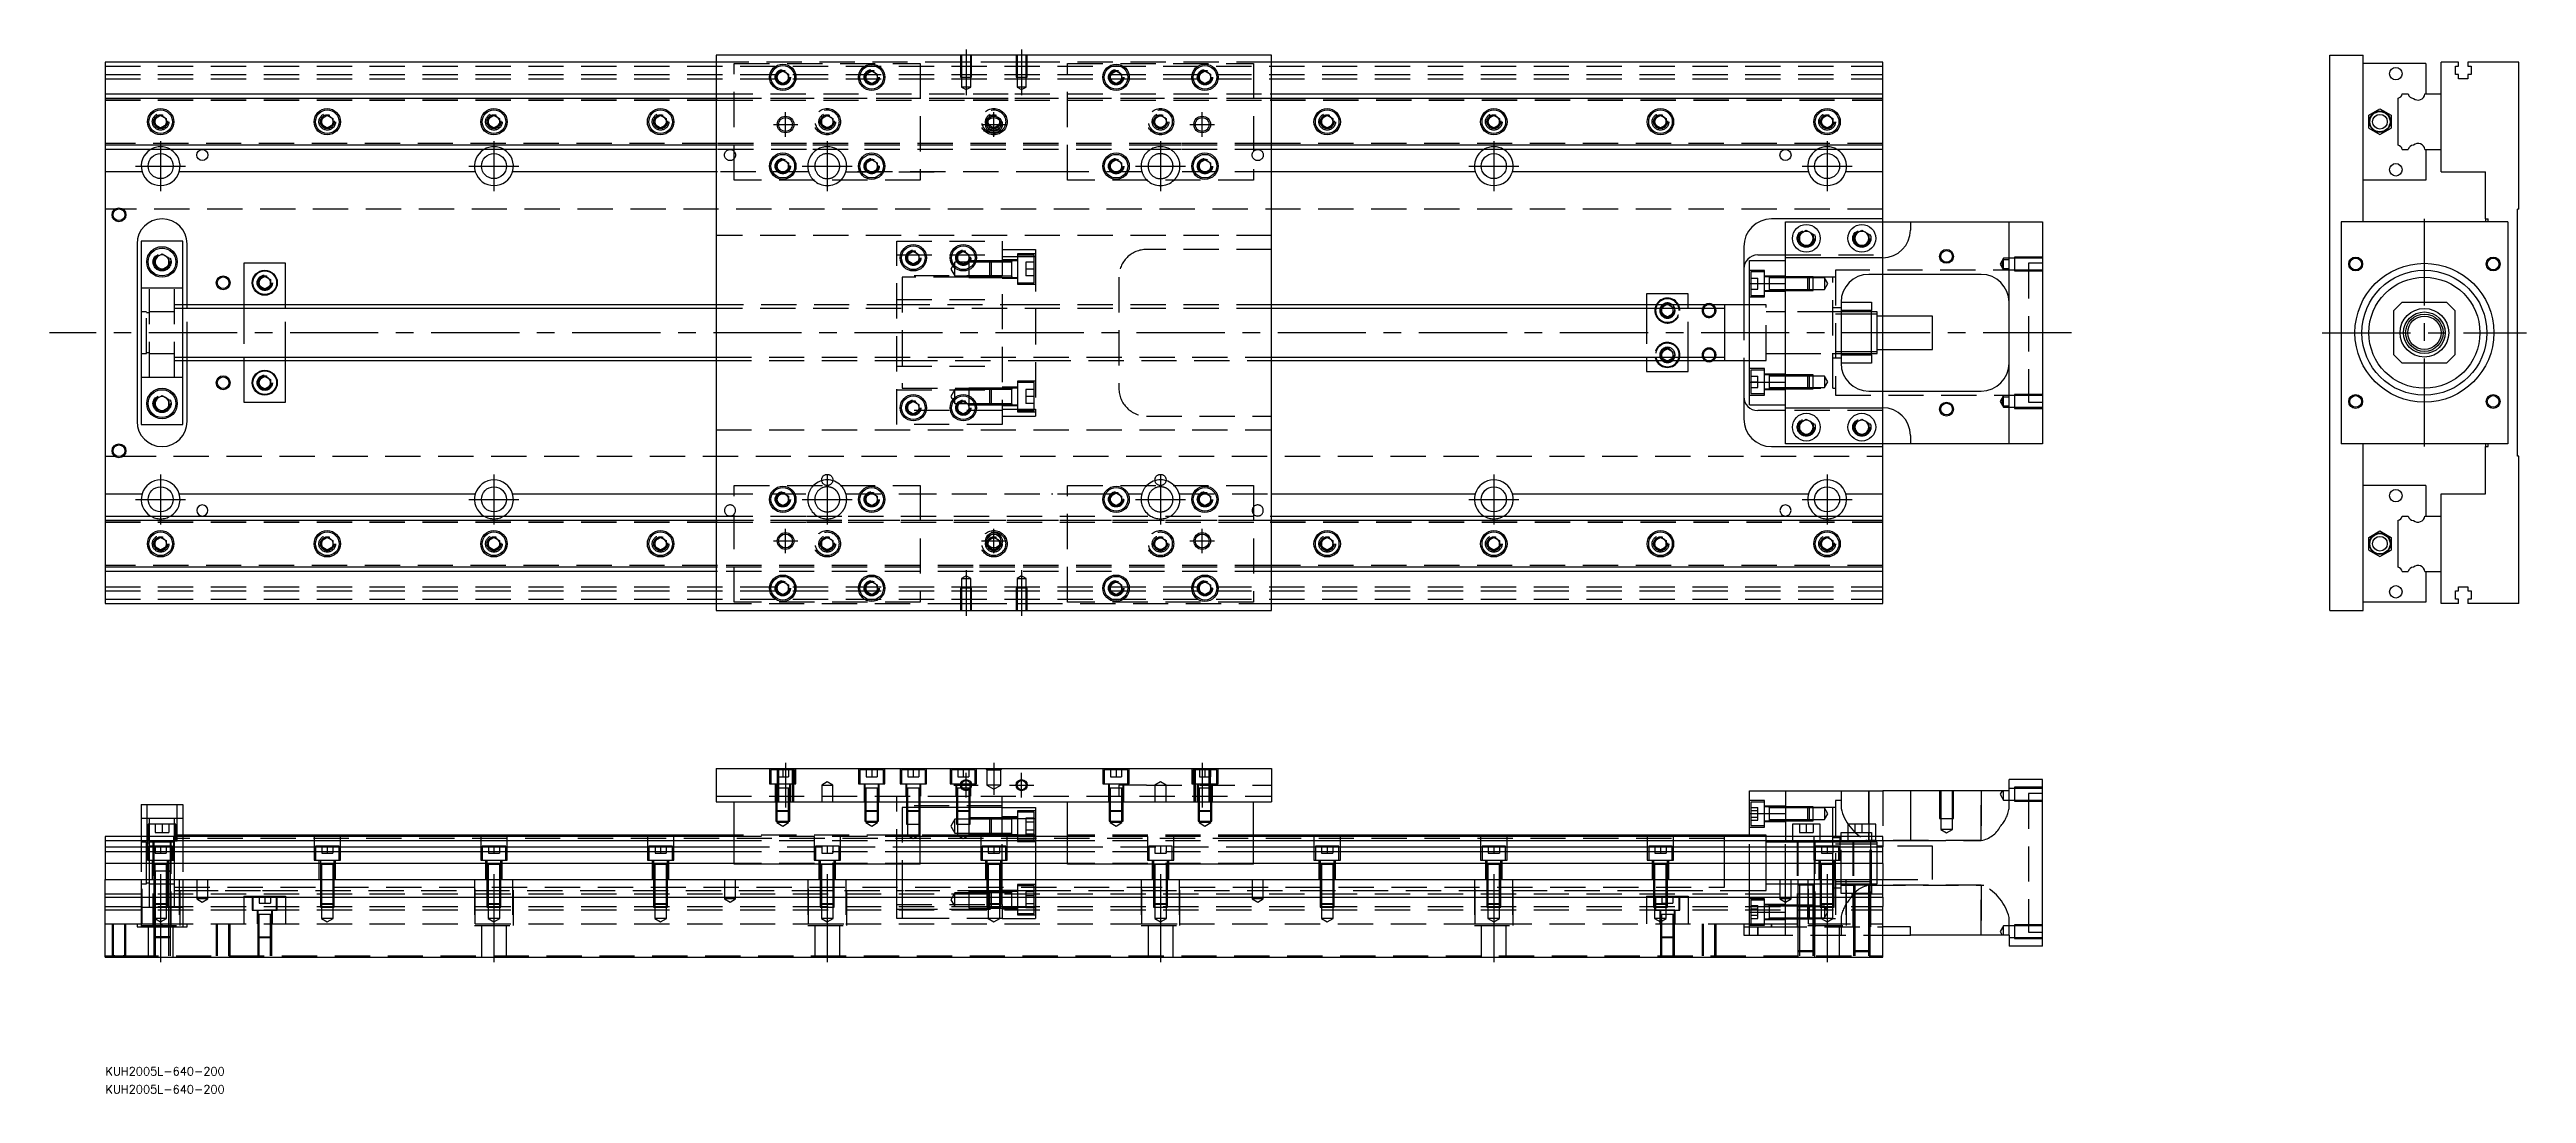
# Model space of a CAD drawing. Extents: x -20 to 872, y -274 to 102.
import ezdxf

# ---------------------------------------------------------------- set-up
doc = ezdxf.new("R2010")
doc.units = 0
doc.linetypes.add('CENTER', pattern=[50.8, 31.75, -6.35, 6.35, -6.35])
doc.linetypes.add('DASHED', pattern=[19.05, 12.7, -6.35])
doc.layers.get('0').update_dxf_attribs({"linetype": 'CONTINUOUS'})
doc.layers.add('CENTER', color=1, linetype='CENTER')
doc.styles.get("Standard").update_dxf_attribs({"font": 'txt.shx', "height": 3, "bigfont": 'bigfont.shx'})

# ---------------------------------------------------------------- blocks, each defined once
blk = doc.blocks.new('*U2')
at = {"color": 7, "linetype": 'CONTINUOUS'}
blk.add_text('KUH2005L-640-200', height=3, dxfattribs=at).set_placement((0.13, -273.97))
blk = doc.blocks.new('*U3')
at = {"color": 7, "linetype": 'CONTINUOUS'}
blk.add_text('KUH2005L-640-200', height=3, dxfattribs=at).set_placement((0.13, -267.47))

msp = doc.modelspace()

# ---------------------------------------------------------------- linework, layer by layer
at = {"color": 7, "linetype": 'CONTINUOUS'}
for p, q in [((420, 100), (220, 100)), ((220, 100), (220, -100)), ((420, -100), (420, 100)), ((801.04, -100), (801.04, 100)), ((801.04, 100), (813.04, 100)), ((813.04, 40), (813.04, 100)), ((0, 97.5), (0, 86)), ((220, 97.5), (0, 97.5)), ((242, 93.1547), (244, 94.309402)), ((242, 90.8453), (242, 93.1547)), ((244, 89.690598), (242, 90.8453)), ((244, 94.309402), (246, 93.1547)), ((246, 90.8453), (244, 89.690598)), ((246, 93.1547), (246, 90.8453)), ((274, 93.1547), (276, 94.309402)), ((274, 90.8453), (274, 93.1547)), ((276, 89.690598), (274, 90.8453)), ((276, 94.309402), (278, 93.1547)), ((278, 90.8453), (276, 89.690598)), ((278, 93.1547), (278, 90.8453)), ((362, 93.1547), (364, 94.309402)), ((362, 90.8453), (362, 93.1547)), ((364, 89.690598), (362, 90.8453)), ((364, 94.309402), (366, 93.1547)), ((366, 90.8453), (364, 89.690598)), ((366, 93.1547), (366, 90.8453)), ((394, 93.1547), (396, 94.309402)), ((394, 90.8453), (394, 93.1547)), ((396, 89.690598), (394, 90.8453)), ((396, 94.309402), (398, 93.1547)), ((398, 90.8453), (396, 89.690598)), ((398, 93.1547), (398, 90.8453)), ((640, 97.5), (420, 97.5)), ((640, 86), (640, 97.5)), ((835.54, 97), (813.04, 97)), ((835.54, 97), (835.54, 86)), ((841.04, 86), (841.04, 97.5)), ((847.34, 97.5), (841.04, 97.5)), ((846.19, 96), (847.34, 96)), ((846.19, 93), (846.19, 96)), ((847.34, 93), (846.19, 93)), ((847.34, 96), (847.34, 97.5)), ((847.34, 91.5), (847.34, 93)), ((850.74, 91.5), (847.34, 91.5)), ((850.74, 97.5), (850.74, 96)), ((869.04, 97.5), (850.74, 97.5)), ((850.74, 96), (851.89, 96)), ((850.74, 93), (850.74, 91.5)), ((851.89, 93), (850.74, 93)), ((851.89, 96), (851.89, 93)), ((869.04, 44.5), (869.04, 97.5)), ((0, 86), (0, 84.460392)), ((0, 86), (220, 86)), ((0, 84.460392), (0, 67.539608)), ((0, 84.460392), (220, 84.460392)), ((420, 86), (640, 86)), ((420, 84.460392), (640, 84.460392)), ((640, 84.460392), (640, 86)), ((640, 67.539608), (640, 84.460392)), ((815.040002, 78.309401), (819.040002, 80.618802)), ((819.040002, 80.618802), (823.040002, 78.309401)), ((825.54, 67.539608), (825.54, 84.460392)), ((827.079608, 86), (829.200392, 86)), ((835.221934, 86), (841.04, 86)), ((841.04, 66), (841.04, 86)), ((841.04, 66), (841.04, 86)), ((18, 77.1547), (20, 78.309402)), ((18, 74.8453), (18, 77.1547)), ((20, 73.690598), (18, 74.8453)), ((20, 78.309402), (22, 77.1547)), ((22, 74.8453), (20, 73.690598)), ((22, 77.1547), (22, 74.8453)), ((78, 77.1547), (80, 78.309402)), ((78, 74.8453), (78, 77.1547)), ((80, 73.690598), (78, 74.8453)), ((80, 78.309402), (82, 77.1547)), ((82, 74.8453), (80, 73.690598)), ((82, 77.1547), (82, 74.8453)), ((138, 77.1547), (140, 78.309402)), ((138, 74.8453), (138, 77.1547)), ((140, 73.690598), (138, 74.8453)), ((140, 78.309402), (142, 77.1547)), ((142, 74.8453), (140, 73.690598)), ((142, 77.1547), (142, 74.8453)), ((198, 77.1547), (200, 78.309402)), ((198, 74.8453), (198, 77.1547)), ((200, 73.690598), (198, 74.8453)), ((200, 78.309402), (202, 77.1547)), ((202, 74.8453), (200, 73.690598)), ((202, 77.1547), (202, 74.8453)), ((438, 77.1547), (440, 78.309402)), ((438, 74.8453), (438, 77.1547)), ((440, 73.690598), (438, 74.8453)), ((440, 78.309402), (442, 77.1547)), ((442, 74.8453), (440, 73.690598)), ((442, 77.1547), (442, 74.8453)), ((498, 77.1547), (500, 78.309402)), ((498, 74.8453), (498, 77.1547)), ((500, 73.690598), (498, 74.8453)), ((500, 78.309402), (502, 77.1547)), ((502, 74.8453), (500, 73.690598)), ((502, 77.1547), (502, 74.8453)), ((558, 77.1547), (560, 78.309402)), ((558, 74.8453), (558, 77.1547)), ((560, 73.690598), (558, 74.8453)), ((560, 78.309402), (562, 77.1547)), ((562, 74.8453), (560, 73.690598)), ((562, 77.1547), (562, 74.8453)), ((618, 77.1547), (620, 78.309402)), ((618, 74.8453), (618, 77.1547)), ((620, 73.690598), (618, 74.8453)), ((620, 78.309402), (622, 77.1547)), ((622, 74.8453), (620, 73.690598)), ((622, 77.1547), (622, 74.8453)), ((815.040002, 73.690599), (815.040002, 78.309401)), ((815.040002, 73.690599), (819.040002, 71.381198)), ((819.040002, 71.381198), (823.040002, 73.690599)), ((823.040002, 78.309401), (823.040002, 73.690599)), ((220, 67.539608), (0, 67.539608)), ((0, 67.539608), (0, 66)), ((220, 66), (0, 66)), ((0, 66), (0, 58)), ((640, 67.539608), (420, 67.539608)), ((640, 66), (420, 66)), ((640, 66), (640, 67.539608)), ((640, 58), (640, 66)), ((827.079608, 66), (829.200392, 66)), ((835.221934, 66), (841.04, 66)), ((835.54, 66), (835.54, 55)), ((841.04, 58), (841.04, 66)), ((13.291796, 58), (0, 58)), ((0, 58), (0, -58)), ((133.291796, 58), (26.708204, 58)), ((220, 58), (146.708204, 58)), ((242, 61.1547), (244, 62.309402)), ((242, 58.8453), (242, 61.1547)), ((244, 57.690598), (242, 58.8453)), ((244, 62.309402), (246, 61.1547)), ((246, 58.8453), (244, 57.690598)), ((246, 61.1547), (246, 58.8453)), ((274, 61.1547), (276, 62.309402)), ((274, 58.8453), (274, 61.1547)), ((276, 57.690598), (274, 58.8453)), ((276, 62.309402), (278, 61.1547)), ((278, 58.8453), (276, 57.690598)), ((278, 61.1547), (278, 58.8453)), ((362, 61.1547), (364, 62.309402)), ((362, 58.8453), (362, 61.1547)), ((364, 57.690598), (362, 58.8453)), ((364, 62.309402), (366, 61.1547)), ((366, 58.8453), (364, 57.690598)), ((366, 61.1547), (366, 58.8453)), ((394, 61.1547), (396, 62.309402)), ((394, 58.8453), (394, 61.1547)), ((396, 57.690598), (394, 58.8453)), ((396, 62.309402), (398, 61.1547)), ((398, 58.8453), (396, 57.690598)), ((398, 61.1547), (398, 58.8453)), ((493.291796, 58), (420, 58)), ((613.291796, 58), (506.708204, 58)), ((640, 58), (626.708204, 58)), ((640, 41), (640, 58)), ((835.54, 55), (813.04, 55)), ((841.04, 58), (857.04, 58)), ((857.04, 41), (857.04, 58)), ((640, 41), (600, 41)), ((605, 27), (605, 40)), ((605, 40), (650, 40)), ((610, 35.443376), (612.5, 36.886752)), ((612.5, 36.886752), (615, 35.443376)), ((630, 35.443376), (632.5, 36.886752)), ((632.5, 36.886752), (635, 35.443376)), ((640, 40), (640, 41)), ((650, 40), (650, 37)), ((650, 40), (685.5, 40)), ((685.5, -40), (685.5, 40)), ((685.5, 40), (697.5, 40)), ((697.5, 40), (697.5, -40)), ((805.04, 40), (805.04, -40)), ((865.04, 40), (805.04, 40)), ((857.04, 41), (858.04, 41)), ((857.04, 41), (857.04, 40)), ((858.04, 40), (858.04, 41)), ((865.04, 40), (865.04, -40)), ((869.04, 44.5), (868.54, 44.5)), ((868.54, -44.5), (868.54, 44.5)), ((11.5, 32), (11.5, -32)), ((28, 33), (13, 33)), ((13, 33), (13, -33)), ((18, 26.943376), (20.5, 28.386752)), ((18, 24.056624), (18, 26.943376)), ((20.5, 28.386752), (23, 26.943376)), ((23, 26.943376), (23, 24.056624)), ((28, -33), (28, 33)), ((29.5, 10), (29.5, 32)), ((289, 28.1547), (291, 29.309402)), ((289, 25.8453), (289, 28.1547)), ((291, 29.309402), (293, 28.1547)), ((293, 28.1547), (293, 25.8453)), ((307, 28.1547), (309, 29.309402)), ((307, 25.8453), (307, 28.1547)), ((309, 29.309402), (311, 28.1547)), ((311, 28.1547), (311, 25.8453)), ((590, 31), (590, 10)), ((595, 28), (605, 28)), ((640, 27), (605, 27)), ((605, 17.78342), (605, 27)), ((610, 32.556624), (610, 35.443376)), ((612.5, 31.113248), (610, 32.556624)), ((615, 32.556624), (612.5, 31.113248)), ((615, 35.443376), (615, 32.556624)), ((630, 32.556624), (630, 35.443376)), ((632.5, 31.113248), (630, 32.556624)), ((635, 32.556624), (632.5, 31.113248)), ((635, 35.443376), (635, 32.556624)), ((20.5, 22.613248), (18, 24.056624)), ((23, 24.056624), (20.5, 22.613248)), ((50, 25), (50, 10)), ((65, 25), (50, 25)), ((55.5, 19.1547), (57.5, 20.309402)), ((55.5, 16.8453), (55.5, 19.1547)), ((57.5, 20.309402), (59.5, 19.1547)), ((59.5, 19.1547), (59.5, 16.8453)), ((65, 10), (65, 25)), ((291, 24.690598), (289, 25.8453)), ((293, 25.8453), (291, 24.690598)), ((309, 24.690598), (307, 25.8453)), ((311, 25.8453), (309, 24.690598)), ((326.5, 25.449674), (326.5, 25.949678)), ((326.5, 19.949668), (326.5, 20.449674)), ((592, 17.78342), (592, 26)), ((592, 26), (605, 26)), ((675.5, 21), (635, 21)), ((640, 6), (640, 21)), ((220, 10), (28, 10)), ((57.5, 15.690598), (55.5, 16.8453)), ((59.5, 16.8453), (57.5, 15.690598)), ((583, 10), (420, 10)), ((555, 14), (555, 10)), ((570, 14), (555, 14)), ((561.964102, 10), (562.5, 10.309402)), ((562.5, 10.309402), (563.035898, 10)), ((570, 10), (570, 14)), ((583, 10.000006), (583, -10.000006)), ((592, 10), (583, 10)), ((592, 17.78342), (605, 17.78342)), ((592, -17.78342), (592, 17.78342)), ((605, -17.78342), (605, 17.78342)), ((605, -17.78342), (605, 17.78342)), ((625, 11), (636, 11)), ((625, 11), (625, -11)), ((636, 11), (636, 8)), ((827.04, 11), (824.04, 8)), ((827.04, 11), (843.04, 11)), ((846.04, 8), (843.04, 11)), ((625, 6.75), (623, 6.75)), ((636, 8), (625, 8)), ((636, 6.75), (625, 6.75)), ((636, -8), (636, 8)), ((638, 7.5), (636, 7.5)), ((638, 6.75), (636, 6.75)), ((638, -7.5), (638, 7.5)), ((658, 6), (638, 6)), ((658, -6), (658, 6)), ((824.04, -8), (824.04, 8)), ((846.04, 8), (846.04, -8)), ((623, -6.75), (625, -6.75)), ((625, -6.75), (636, -6.75)), ((625, -8), (636, -8)), ((636, -6.75), (638, -6.75)), ((636, -7.5), (638, -7.5)), ((636, -8), (636, -11)), ((638, -6), (658, -6)), ((640, -21), (640, -6)), ((824.04, -8), (827.04, -11)), ((843.04, -11), (846.04, -8)), ((28, -10), (220, -10)), ((29.5, -32), (29.5, -10)), ((50, -10), (50, -25)), ((55.5, -16.8453), (57.5, -15.690598)), ((55.5, -19.1547), (55.5, -16.8453)), ((57.5, -15.690598), (59.5, -16.8453)), ((59.5, -16.8453), (59.5, -19.1547)), ((65, -25), (65, -10)), ((420, -10), (583, -10)), ((555, -10), (555, -14)), ((555, -14), (570, -14)), ((562.5, -10.309402), (561.964102, -10)), ((563.035898, -10), (562.5, -10.309402)), ((570, -14), (570, -10)), ((583, -10), (592, -10)), ((590, -10), (590, -31)), ((592, -17.78342), (605, -17.78342)), ((592, -26), (592, -17.78342)), ((605, -27), (605, -17.78342)), ((636, -11), (625, -11)), ((843.04, -11), (827.04, -11)), ((18, -24.056624), (20.5, -22.613248)), ((18, -26.943376), (18, -24.056624)), ((20.5, -22.613248), (23, -24.056624)), ((23, -24.056624), (23, -26.943376)), ((50, -25), (65, -25)), ((57.5, -20.309402), (55.5, -19.1547)), ((59.5, -19.1547), (57.5, -20.309402)), ((289, -25.8453), (291, -24.690598)), ((289, -28.1547), (289, -25.8453)), ((291, -24.690598), (293, -25.8453)), ((293, -25.8453), (293, -28.1547)), ((307, -25.8453), (309, -24.690598)), ((307, -28.1547), (307, -25.8453)), ((309, -24.690598), (311, -25.8453)), ((311, -25.8453), (311, -28.1547)), ((326.5, -25.949678), (326.5, -25.94865)), ((592, -26), (605, -26)), ((635, -21), (675.5, -21)), ((13, -33), (28, -33)), ((20.5, -28.386752), (18, -26.943376)), ((23, -26.943376), (20.5, -28.386752)), ((291, -29.309402), (289, -28.1547)), ((293, -28.1547), (291, -29.309402)), ((309, -29.309402), (307, -28.1547)), ((311, -28.1547), (309, -29.309402)), ((605, -28), (595, -28)), ((605, -27), (640, -27)), ((605, -40), (605, -27)), ((610, -32.556624), (612.5, -31.113248)), ((610, -35.443376), (610, -32.556624)), ((612.5, -36.886752), (610, -35.443376)), ((612.5, -31.113248), (615, -32.556624)), ((615, -35.443376), (612.5, -36.886752)), ((615, -32.556624), (615, -35.443376)), ((630, -32.556624), (632.5, -31.113248)), ((630, -35.443376), (630, -32.556624)), ((632.5, -36.886752), (630, -35.443376)), ((632.5, -31.113248), (635, -32.556624)), ((635, -35.443376), (632.5, -36.886752)), ((635, -32.556624), (635, -35.443376)), ((600, -41), (640, -41)), ((650, -40), (605, -40)), ((640, -41), (640, -40)), ((640, -58), (640, -41)), ((650, -37), (650, -40)), ((685.5, -40), (650, -40)), ((697.5, -40), (685.5, -40)), ((865.04, -40), (805.04, -40)), ((813.04, -100), (813.04, -40)), ((857.04, -40), (857.04, -41)), ((857.04, -58), (857.04, -41)), ((857.04, -41), (858.04, -41)), ((858.04, -41), (858.04, -40)), ((869.04, -44.5), (868.54, -44.5)), ((869.04, -97.5), (869.04, -44.5)), ((0, -58), (0, -66)), ((0, -58), (13.291796, -58)), ((26.708204, -58), (133.291796, -58)), ((146.708204, -58), (220, -58)), ((242, -58.8453), (244, -57.690598)), ((242, -61.1547), (242, -58.8453)), ((244, -62.309402), (242, -61.1547)), ((244, -57.690598), (246, -58.8453)), ((246, -61.1547), (244, -62.309402)), ((246, -58.8453), (246, -61.1547)), ((274, -58.8453), (276, -57.690598)), ((274, -61.1547), (274, -58.8453)), ((276, -62.309402), (274, -61.1547)), ((276, -57.690598), (278, -58.8453)), ((278, -61.1547), (276, -62.309402)), ((278, -58.8453), (278, -61.1547)), ((362, -58.8453), (364, -57.690598)), ((362, -61.1547), (362, -58.8453)), ((364, -62.309402), (362, -61.1547)), ((364, -57.690598), (366, -58.8453)), ((366, -61.1547), (364, -62.309402)), ((366, -58.8453), (366, -61.1547)), ((394, -58.8453), (396, -57.690598)), ((394, -61.1547), (394, -58.8453)), ((396, -62.309402), (394, -61.1547)), ((396, -57.690598), (398, -58.8453)), ((398, -61.1547), (396, -62.309402)), ((398, -58.8453), (398, -61.1547)), ((420, -58), (493.291796, -58)), ((506.708204, -58), (613.291796, -58)), ((626.708204, -58), (640, -58)), ((640, -66), (640, -58)), ((835.54, -55), (813.04, -55)), ((835.54, -55), (835.54, -66)), ((841.04, -66), (841.04, -58)), ((841.04, -58), (857.04, -58)), ((0, -66), (0, -67.539608)), ((0, -66), (220, -66)), ((0, -67.539608), (220, -67.539608)), ((0, -67.539608), (0, -84.460392)), ((420, -66), (640, -66)), ((420, -67.539608), (640, -67.539608)), ((640, -67.539608), (640, -66)), ((640, -84.460392), (640, -67.539608)), ((825.54, -84.460392), (825.54, -67.539608)), ((827.079608, -66), (829.200392, -66)), ((835.221934, -66), (841.04, -66)), ((841.04, -86), (841.04, -66)), ((841.04, -86), (841.04, -66)), ((18, -74.8453), (20, -73.690598)), ((18, -77.1547), (18, -74.8453)), ((20, -78.309402), (18, -77.1547)), ((20, -73.690598), (22, -74.8453)), ((22, -77.1547), (20, -78.309402)), ((22, -74.8453), (22, -77.1547)), ((78, -74.8453), (80, -73.690598)), ((78, -77.1547), (78, -74.8453)), ((80, -78.309402), (78, -77.1547)), ((80, -73.690598), (82, -74.8453)), ((82, -77.1547), (80, -78.309402)), ((82, -74.8453), (82, -77.1547)), ((138, -74.8453), (140, -73.690598)), ((138, -77.1547), (138, -74.8453)), ((140, -78.309402), (138, -77.1547)), ((140, -73.690598), (142, -74.8453)), ((142, -77.1547), (140, -78.309402)), ((142, -74.8453), (142, -77.1547)), ((198, -74.8453), (200, -73.690598)), ((198, -77.1547), (198, -74.8453)), ((200, -78.309402), (198, -77.1547)), ((200, -73.690598), (202, -74.8453)), ((202, -77.1547), (200, -78.309402)), ((202, -74.8453), (202, -77.1547)), ((438, -74.8453), (440, -73.690598)), ((438, -77.1547), (438, -74.8453)), ((440, -78.309402), (438, -77.1547)), ((440, -73.690598), (442, -74.8453)), ((442, -77.1547), (440, -78.309402)), ((442, -74.8453), (442, -77.1547)), ((498, -74.8453), (500, -73.690598)), ((498, -77.1547), (498, -74.8453)), ((500, -78.309402), (498, -77.1547)), ((500, -73.690598), (502, -74.8453)), ((502, -77.1547), (500, -78.309402)), ((502, -74.8453), (502, -77.1547)), ((558, -74.8453), (560, -73.690598)), ((558, -77.1547), (558, -74.8453)), ((560, -78.309402), (558, -77.1547)), ((560, -73.690598), (562, -74.8453)), ((562, -77.1547), (560, -78.309402)), ((562, -74.8453), (562, -77.1547)), ((618, -74.8453), (620, -73.690598)), ((618, -77.1547), (618, -74.8453)), ((620, -78.309402), (618, -77.1547)), ((620, -73.690598), (622, -74.8453)), ((622, -77.1547), (620, -78.309402)), ((622, -74.8453), (622, -77.1547)), ((815.040002, -73.690599), (819.040002, -71.381198)), ((815.040002, -78.309401), (815.040002, -73.690599)), ((815.040002, -78.309401), (819.040002, -80.618802)), ((819.040002, -71.381198), (823.040002, -73.690599)), ((819.040002, -80.618802), (823.040002, -78.309401)), ((823.040002, -73.690599), (823.040002, -78.309401)), ((220, -84.460392), (0, -84.460392)), ((0, -84.460392), (0, -86)), ((220, -86), (0, -86)), ((0, -86), (0, -97.5)), ((640, -84.460392), (420, -84.460392)), ((640, -86), (420, -86)), ((640, -86), (640, -84.460392)), ((640, -97.5), (640, -86)), ((827.079608, -86), (829.200392, -86)), ((835.221934, -86), (841.04, -86)), ((835.54, -86), (835.54, -97)), ((841.04, -97.5), (841.04, -86)), ((0, -97.5), (220, -97.5)), ((242, -90.8453), (244, -89.690598)), ((242, -93.1547), (242, -90.8453)), ((244, -94.309402), (242, -93.1547)), ((244, -89.690598), (246, -90.8453)), ((246, -93.1547), (244, -94.309402)), ((246, -90.8453), (246, -93.1547)), ((274, -90.8453), (276, -89.690598)), ((274, -93.1547), (274, -90.8453)), ((276, -94.309402), (274, -93.1547)), ((276, -89.690598), (278, -90.8453)), ((278, -93.1547), (276, -94.309402)), ((278, -90.8453), (278, -93.1547)), ((362, -90.8453), (364, -89.690598)), ((362, -93.1547), (362, -90.8453)), ((364, -94.309402), (362, -93.1547)), ((364, -89.690598), (366, -90.8453)), ((366, -93.1547), (364, -94.309402)), ((366, -90.8453), (366, -93.1547)), ((394, -90.8453), (396, -89.690598)), ((394, -93.1547), (394, -90.8453)), ((396, -94.309402), (394, -93.1547)), ((396, -89.690598), (398, -90.8453)), ((398, -93.1547), (396, -94.309402)), ((398, -90.8453), (398, -93.1547)), ((420, -97.5), (640, -97.5)), ((835.54, -97), (813.04, -97)), ((847.34, -97.5), (841.04, -97.5)), ((846.19, -93), (847.34, -93)), ((846.19, -96), (846.19, -93)), ((847.34, -96), (846.19, -96)), ((847.34, -91.5), (850.74, -91.5)), ((847.34, -93), (847.34, -91.5)), ((847.34, -97.5), (847.34, -96)), ((850.74, -91.5), (850.74, -93)), ((850.74, -93), (851.89, -93)), ((850.74, -96), (850.74, -97.5)), ((851.89, -96), (850.74, -96)), ((869.04, -97.5), (850.74, -97.5)), ((851.89, -93), (851.89, -96)), ((220, -100), (420, -100)), ((801.04, -100), (813.04, -100)), ((220, -156.93), (220, -168.93)), ((220, -156.93), (420, -156.93)), ((420, -156.93), (420, -168.93)), ((220, -168.93), (420, -168.93)), ((226.5, -191.43), (226.5, -168.93)), ((293.5, -191.43), (293.5, -168.93)), ((308.770162, -164.03), (308.32967, -164.03)), ((311.500006, -164.03), (311.229838, -164.03)), ((323, -181.43), (323, -168.93)), ((346.5, -191.43), (346.5, -168.93)), ((413.5, -191.43), (413.5, -168.93)), ((592, -173.14658), (592, -164.93)), ((592, -164.93), (605, -164.93)), ((605, -164.93), (640, -164.93)), ((605, -164.93), (605, -181.43)), ((650, -164.93), (640, -164.93)), ((650, -164.93), (650, -182.93)), ((685.5, -164.93), (650, -164.93)), ((685.5, -164.93), (685.5, -160.93)), ((697.5, -160.93), (685.5, -160.93)), ((697.5, -220.93), (697.5, -160.93)), ((13, -169.93), (28, -169.93)), ((13, -169.93), (13, -181.43)), ((28, -169.93), (28, -181.43)), ((323, -170.93), (335, -170.93)), ((335, -170.93), (335, -181.43)), ((592, -173.14658), (605, -173.14658)), ((592, -181.43), (592, -173.14658)), ((599.1, -170.752326), (599.1, -170.753182)), ((599.1, -173.1023), (599.1, -173.38317)), ((599.1, -175.019328), (599.1, -175.752336)), ((617.5, -176.93), (607.5, -176.93)), ((607.5, -176.93), (607.5, -181.43)), ((617.5, -181.43), (617.5, -176.93)), ((637.5, -176.93), (627.5, -176.93)), ((627.5, -176.93), (627.5, -181.43)), ((637.5, -181.43), (637.5, -176.93)), ((0, -181.43), (0, -182.969608)), ((226.5, -181.43), (0, -181.43)), ((226.5, -182.969608), (0, -182.969608)), ((0, -182.969608), (0, -185.090392)), ((0, -185.090392), (226.5, -185.090392)), ((0, -185.090392), (0, -187.000532)), ((226.5, -187.000532), (0, -187.000532)), ((0, -187.000532), (0, -191.111934)), ((226.5, -180.93), (28, -180.93)), ((346.5, -181.43), (293.5, -181.43)), ((346.5, -182.969608), (293.5, -182.969608)), ((293.5, -185.090392), (346.5, -185.090392)), ((346.5, -187.000532), (293.5, -187.000532)), ((583, -180.93), (413.5, -180.93)), ((640, -181.43), (413.5, -181.43)), ((640, -182.969608), (413.5, -182.969608)), ((413.5, -185.090392), (640, -185.090392)), ((640, -187.000532), (413.5, -187.000532)), ((583, -180.93), (582.995, -180.93)), ((583, -180.930502), (583, -180.93)), ((583.005, -180.93), (583, -180.93)), ((592, -180.93), (583, -180.93)), ((583, -181.43), (583, -180.93)), ((640, -182.969608), (640, -181.43)), ((650, -182.93), (640, -182.93)), ((640, -182.969608), (640, -185.090392)), ((640, -187.000532), (640, -185.090392)), ((640, -191.111934), (640, -187.000532)), ((0, -191.111934), (0, -196.93)), ((226.5, -191.111934), (0, -191.111934)), ((17.9, -193.93), (17.499994, -193.93)), ((22.5, -193.93), (22.1, -193.93)), ((23.500006, -193.93), (22.5, -193.93)), ((293.5, -191.43), (226.5, -191.43)), ((346.5, -191.111934), (293.5, -191.111934)), ((413.5, -191.43), (346.5, -191.43)), ((640, -191.111934), (413.5, -191.111934)), ((640, -191.111934), (640, -196.93)), ((0, -196.93), (640, -196.93)), ((0, -203.23), (0, -196.93)), ((0, -203.23), (640, -203.23)), ((0, -206.63), (0, -203.23)), ((326.5, -204.019994), (326.5, -203.23)), ((334.5, -199.68), (335, -199.68)), ((640, -203.23), (640, -196.93)), ((640, -203.23), (640, -206.63)), ((0, -224.93), (0, -206.63)), ((326.5, -207.180006), (326.5, -206.63)), ((599.1, -206.107664), (599.1, -206.50767)), ((599.1, -206.50767), (599.1, -206.63)), ((599.1, -208.465624), (599.1, -208.749714)), ((599.1, -210.70767), (599.1, -211.107674)), ((640, -224.93), (640, -206.63)), ((650, -213.93), (640, -213.93)), ((650, -216.93), (650, -213.93)), ((640, -216.93), (650, -216.93)), ((685.5, -216.93), (650, -216.93)), ((685.5, -216.93), (685.5, -220.93)), ((697.5, -220.93), (685.5, -220.93)), ((0, -224.93), (640, -224.93))]:
    msp.add_line(p, q, dxfattribs=at)
at = {"color": 3, "linetype": 'DASHED'}
for p, q in [((308.000006, 100), (308.000006, 92)), ((308.35, 100), (308.35, 92)), ((311.65, 92), (311.65, 100)), ((311.999994, 92), (311.999994, 100)), ((328.000006, 100), (328.000006, 92)), ((328.35, 100), (328.35, 92)), ((331.65, 92), (331.65, 100)), ((331.999994, 92), (331.999994, 100)), ((0, 96), (640, 96)), ((0, 93), (640, 93)), ((0, 91.5), (640, 91.5)), ((308.000006, 97.5), (220, 97.5)), ((226.5, 55), (226.5, 97)), ((226.5, 97), (293.5, 97)), ((293.5, 97), (293.5, 55)), ((311.999994, 97.5), (308.000006, 97.5)), ((308.000006, 92), (311.999994, 92)), ((308.35, 92), (308.35, 88.5)), ((311.65, 88.5), (311.65, 92)), ((328.000006, 97.5), (311.999994, 97.5)), ((331.999994, 97.5), (328.000006, 97.5)), ((328.000006, 92), (331.999994, 92)), ((328.35, 92), (328.35, 88.5)), ((331.65, 88.5), (331.65, 92)), ((420, 97.5), (331.999994, 97.5)), ((346.5, 97), (413.5, 97)), ((346.5, 55), (346.5, 97)), ((361.5, 92), (361.518502, 92.303588)), ((393.5, 92), (393.512884, 92.253488)), ((413.5, 97), (413.5, 55)), ((0, 84.403994), (220.5, 84.403994)), ((0, 83.8), (220.5, 83.8)), ((220, 86), (220.5, 86)), ((220, 84.460392), (220.5, 84.460392)), ((220.5, 86), (312.5, 86)), ((220.5, 84.460392), (312.5, 84.460392)), ((312.5, 84.403994), (220.5, 84.403994)), ((220.5, 83.8), (312.5, 83.8)), ((311.65, 88.5), (308.35, 88.5)), ((308.35, 88.5), (310, 87.547372)), ((310, 87.547372), (311.65, 88.5)), ((312.5, 86), (327.5, 86)), ((312.5, 84.460392), (327.5, 84.460392)), ((312.5, 84.403994), (327.5, 84.403994)), ((312.5, 83.8), (327.5, 83.8)), ((327.5, 86), (419.5, 86)), ((327.5, 84.460392), (419.5, 84.460392)), ((419.5, 84.403994), (327.5, 84.403994)), ((327.5, 83.8), (419.5, 83.8)), ((331.65, 88.5), (328.35, 88.5)), ((328.35, 88.5), (330, 87.547372)), ((330, 87.547372), (331.65, 88.5)), ((419.5, 86), (420, 86)), ((419.5, 84.460392), (420, 84.460392)), ((419.5, 84.403994), (640, 84.403994)), ((419.5, 83.8), (640, 83.8)), ((22.483582, 76.286038), (22.5, 76)), ((82.483582, 76.286038), (82.5, 76)), ((142.483582, 76.286038), (142.5, 76)), ((202.483582, 76.286038), (202.5, 76)), ((258, 77.1547), (260, 78.309402)), ((258, 74.8453), (258, 77.1547)), ((260, 73.690598), (258, 74.8453)), ((260, 78.309402), (262, 77.1547)), ((262, 74.8453), (260, 73.690598)), ((262, 77.1547), (262, 74.8453)), ((262.483582, 76.286038), (262.5, 76)), ((318, 77.1547), (320, 78.309402)), ((318, 74.8453), (318, 77.1547)), ((320, 73.690598), (318, 74.8453)), ((320, 78.309402), (322, 77.1547)), ((322, 74.8453), (320, 73.690598)), ((322, 77.1547), (322, 74.8453)), ((322.483582, 76.286038), (322.5, 76)), ((377.5, 76), (377.534018, 76.411016)), ((378, 77.1547), (380, 78.309402)), ((378, 74.8453), (378, 77.1547)), ((380, 73.690598), (378, 74.8453)), ((380, 78.309402), (382, 77.1547)), ((382, 74.8453), (380, 73.690598)), ((382, 77.1547), (382, 74.8453)), ((442.483582, 76.286038), (442.5, 76)), ((502.483582, 76.286038), (502.5, 76)), ((562.483582, 76.286038), (562.5, 76)), ((617.5, 76), (617.534018, 76.411016)), ((220.5, 68.2), (0, 68.2)), ((220.5, 67.596006), (0, 67.596006)), ((220.5, 67.539608), (220, 67.539608)), ((220.5, 66), (220, 66)), ((252.5, 68.2), (220.5, 68.2)), ((252.5, 67.596006), (220.5, 67.596006)), ((252.5, 67.539608), (220.5, 67.539608)), ((252.5, 66), (220.5, 66)), ((267.5, 68.2), (252.5, 68.2)), ((267.5, 67.596006), (252.5, 67.596006)), ((267.5, 67.539608), (252.5, 67.539608)), ((267.5, 66), (252.5, 66)), ((419.5, 68.2), (267.5, 68.2)), ((419.5, 67.596006), (267.5, 67.596006)), ((419.5, 67.539608), (267.5, 67.539608)), ((419.5, 66), (267.5, 66)), ((387.5, 68.2), (372.5, 68.2)), ((387.5, 67.596006), (372.5, 67.596006)), ((387.5, 67.539608), (372.5, 67.539608)), ((387.5, 66), (372.5, 66)), ((640, 68.2), (419.5, 68.2)), ((640, 67.596006), (419.5, 67.596006)), ((420, 67.539608), (419.5, 67.539608)), ((420, 66), (419.5, 66)), ((220.5, 58), (220, 58)), ((253.291796, 58), (220.5, 58)), ((293.5, 55), (226.5, 55)), ((246.483582, 60.286038), (246.5, 60)), ((340.691578, 58), (266.708204, 58)), ((266.708204, 58), (299.308422, 58)), ((275.464102, 58), (275.359688, 58)), ((276.640312, 58), (276.535898, 58)), ((278.483582, 60.286038), (278.5, 60)), ((291.25, 58), (290.691578, 58)), ((293.112542, 58), (291.25, 58)), ((293.5, 58), (293.112542, 58)), ((294.359688, 58), (293.5, 58)), ((295.535898, 58), (294.464102, 58)), ((296.5, 58), (295.640312, 58)), ((296.887458, 58), (296.5, 58)), ((298.75, 58), (296.887458, 58)), ((299.308422, 58), (298.75, 58)), ((341.25, 58), (340.691578, 58)), ((343.112542, 58), (341.25, 58)), ((343.5, 58), (343.112542, 58)), ((344.359688, 58), (343.5, 58)), ((344.464102, 58), (344.359688, 58)), ((345.535898, 58), (344.464102, 58)), ((345.640312, 58), (345.535898, 58)), ((346.5, 58), (345.640312, 58)), ((346.887458, 58), (346.5, 58)), ((413.5, 55), (346.5, 55)), ((348.75, 58), (346.887458, 58)), ((349.308422, 58), (348.75, 58)), ((373.291796, 58), (349.308422, 58)), ((361.5, 60), (361.518502, 60.303588)), ((419.5, 58), (386.708204, 58)), ((393.5, 60), (393.512884, 60.253488)), ((420, 58), (419.5, 58)), ((4.359688, 44.5), (0, 44.5)), ((640, 44.5), (5.640312, 44.5)), ((640, 28), (640, 40)), ((420, 35), (220, 35)), ((285, 33), (323, 33)), ((285, -33), (285, 33)), ((285, 28), (323, 28)), ((288.5, 27), (288.518502, 27.303588)), ((311.483582, 27.286038), (311.5, 27)), ((323, 33), (323, -33)), ((323, 30), (335, 30)), ((323, 27.495454), (335, 27.495454)), ((328.5, 28.449674), (328.5, 17.449674)), ((335, 28.449674), (328.5, 28.449674)), ((334.5, 27.949674), (328.5, 27.949674)), ((334.5, 17.949674), (334.5, 27.949674)), ((335, 30), (335, 27.495454)), ((335, 27.495454), (335, -27.495454)), ((420, 30), (375, 30)), ((605, 28), (640, 28)), ((609.5, 34), (609.520026, 34.346056)), ((629.5, 34), (629.520026, 34.346056)), ((640, 27), (640, 28)), ((640, 21), (640, 27)), ((683.5, 26.848738), (682.287564, 24.748738)), ((683.5, 26.435254), (683.5, 26.848738)), ((687.5, 26.848738), (683.5, 26.848738)), ((687.5, 27.248732), (687.5, 22.248742)), ((697.5, 27.248732), (687.5, 27.248732)), ((697.5, 26.848738), (687.5, 26.848738)), ((23.477798, 25.864306), (23.5, 25.5)), ((55, 18), (55.012884, 18.253488)), ((323, 20.5), (285, 20.5)), ((287, 20), (287, -20)), ((311, 20), (287, 20)), ((306, 25.449674), (304.556624, 22.949674)), ((304.556624, 22.949674), (306, 20.449674)), ((306, 20.449674), (306, 25.449674)), ((307.583494, 25.449674), (306, 25.449674)), ((306, 20.449674), (311, 20.449674)), ((307.59475, 25.439464), (307.583494, 25.449674)), ((310.416436, 25.449674), (307.583494, 25.449674)), ((310.416506, 25.449674), (310.32061, 25.367214)), ((311, 25.449674), (310.416436, 25.449674)), ((311.268656, 25.949668), (311, 25.949668)), ((311, 25.8453), (311, 25.5)), ((311, 25.5), (311, 25.112542)), ((318.49998, 25.449674), (311, 25.449674)), ((311, 25.112542), (311, 23.25)), ((311, 23.25), (311, 22.691578)), ((311, 22.691578), (311, 19.949678)), ((311, 20.449674), (318.49998, 20.449674)), ((318.949674, 20), (311, 20)), ((311, 19.949678), (318.99998, 19.949678)), ((311.541516, 25.949668), (311.268656, 25.949668)), ((313.118168, 25.949668), (311.541516, 25.949668)), ((313.632418, 25.949668), (313.118168, 25.949668)), ((318.99998, 25.949668), (313.632418, 25.949668)), ((319, 25.949674), (318.5, 25.449674)), ((318.5, 20.449674), (318.5, 25.449674)), ((323, 25.449674), (318.5, 25.449674)), ((318.5, 20.449674), (323, 20.449674)), ((318.5, 20.449674), (319, 19.949674)), ((323, 20), (318.949674, 20)), ((323, 25.949668), (318.999994, 25.949668)), ((318.999994, 19.949678), (323, 19.949678)), ((319, 25.949674), (319, 19.949674)), ((323, 25.949674), (319, 25.949674)), ((319, 19.949674), (323, 19.949674)), ((328.5, 26.249674), (323, 26.249674)), ((323, 19.649674), (328.5, 19.649674)), ((326.505, 25.949674), (323.00002, 25.949674)), ((326.5, 25.449674), (323.00002, 25.449674)), ((323.00002, 20.449674), (326.5, 20.449674)), ((323.00002, 19.949674), (326.505, 19.949674)), ((328.5, 25.949674), (326.495, 25.949674)), ((326.495, 19.949674), (328.5, 19.949674)), ((326.5, 25.599876), (326.5, 25.949674)), ((326.5, 25.949674), (326.5, 25.599876)), ((326.5, 20.29947), (326.5, 25.599876)), ((326.5, 19.949674), (326.5, 20.29947)), ((326.5, 20.29947), (326.5, 19.949674)), ((328.5, 17.949674), (334.5, 17.949674)), ((331.5, 25.449674), (331.5, 22.949674)), ((334.5, 25.449674), (331.5, 25.449674)), ((331.5, 22.949674), (331.5, 20.449674)), ((334.5, 22.949674), (331.5, 22.949674)), ((334.5, 20.449674), (331.5, 20.449674)), ((365, 20), (365, -20)), ((597.5, 22.42767), (592, 22.42767)), ((592.5, 21.92767), (592.5, 13.42767)), ((597.5, 21.92767), (592.5, 21.92767)), ((592.5, 19.67767), (595, 19.67767)), ((595, 17.67767), (595, 19.67767)), ((597.5, 12.92767), (597.5, 22.42767)), ((605, 20.42767), (597.5, 20.42767)), ((599.1, 20.17767), (597.5, 20.17767)), ((599.1, 20.17767), (599.095, 20.17767)), ((599.1, 20.17767), (599.1, 19.92022)), ((599.105, 20.17767), (599.1, 20.17767)), ((604.99998, 20.17767), (599.1, 20.17767)), ((599.1, 19.92022), (599.1, 15.435068)), ((604.99998, 19.77767), (599.1, 19.77767)), ((605, 17.78342), (605, 26)), ((613.1, 20.17767), (605, 20.17767)), ((613.1, 20.177664), (605, 20.177664)), ((622, 20), (605, 20)), ((613.5, 19.77767), (605, 19.77767)), ((613.1, 15.17767), (613.1, 20.17767)), ((613.5, 19.77767), (613.1, 20.17767)), ((615, 20.177664), (613.10002, 20.177664)), ((613.5, 19.77767), (613.5, 15.57767)), ((615, 19.77767), (613.50002, 19.77767)), ((615, 15.177674), (615, 20.177664)), ((619, 19.77767), (615, 19.77767)), ((619, 19.77767), (619, 15.57767)), ((620.212436, 17.67767), (619, 19.77767)), ((622, -20), (622, 20)), ((623, 20), (622, 20)), ((623, 22.5), (623, -22.5)), ((692.5, 22.5), (623, 22.5)), ((682.287564, 24.748738), (683.5, 22.648738)), ((683.016436, 24.911344), (683.060666, 25.226886)), ((683.060666, 25.226886), (683.163852, 25.611128)), ((683.163852, 25.611128), (683.302956, 25.985522)), ((683.302956, 25.985522), (683.5, 26.435254)), ((683.5, 23.06222), (683.5, 26.435794)), ((683.5, 26.435254), (685.5, 26.435254)), ((683.5, 22.648738), (683.5, 23.06222)), ((685.5, 23.06222), (683.5, 23.06222)), ((683.5, 22.648738), (687.5, 22.648738)), ((687.5, 22.648738), (697.5, 22.648738)), ((687.5, 22.248742), (697.5, 22.248742)), ((692.5, 25), (692.5, -25)), ((697.5, 25), (692.5, 25)), ((16, 16), (13, 16)), ((16, -16), (16, 16)), ((25, 16), (16, 16)), ((25, -16), (25, 16)), ((28, 16), (25, 16)), ((28, 10), (25, 10)), ((29.5, 8.75), (29.5, 10)), ((50, 10), (50, 8.75)), ((65, 8.75), (65, 10)), ((287, 10), (220, 10)), ((285, 12), (323, 12)), ((335, 10), (287, 10)), ((328.5, 17.449674), (335, 17.449674)), ((420, 10), (335, 10)), ((555, 10), (555, 8.75)), ((560.5, 9.1547), (561.964102, 10)), ((560.5, 8.75), (560.5, 9.1547)), ((563.035898, 10), (564.5, 9.1547)), ((564.5, 9.1547), (564.5, 8.75)), ((570, 8.75), (570, 10)), ((583, 10), (582.995, 10)), ((583.005, 10), (583, 10)), ((590, 10), (590, -10)), ((592, 12.92767), (597.5, 12.92767)), ((598, 10), (592, 10)), ((592.5, 17.67767), (595, 17.67767)), ((592.5, 15.67767), (595, 15.67767)), ((592.5, 13.42767), (597.5, 13.42767)), ((595, 15.67767), (595, 17.67767)), ((597.5, 15.17767), (599.1, 15.17767)), ((597.5, 14.92767), (605, 14.92767)), ((598, -10), (598, 10)), ((599.095, 15.17767), (599.1, 15.17767)), ((599.1, 15.57767), (604.99998, 15.57767)), ((599.1, 15.435068), (599.1, 15.17767)), ((599.1, 15.17767), (599.105, 15.17767)), ((599.1, 15.17767), (604.99998, 15.17767)), ((605, 15.57767), (613.5, 15.57767)), ((605, 15.177674), (613.1, 15.177674)), ((605, 15.17767), (613.1, 15.17767)), ((613.1, 15.17767), (613.5, 15.57767)), ((613.10002, 15.177674), (615, 15.177674)), ((613.50002, 15.57767), (615, 15.57767)), ((615, 15.57767), (619, 15.57767)), ((619, 15.57767), (620.212436, 17.67767)), ((625, 9), (622, 9)), ((14.85, 7.5), (13, 7.5)), ((14.85, -7.5), (14.85, 7.5)), ((16, 7.15), (14.85, 7.15)), ((25, 7.5), (16, 7.5)), ((28, 8.75), (25, 8.75)), ((29.5, -8.75), (29.5, 8.75)), ((50, 8.75), (50, -8.75)), ((65, -8.75), (65, 8.75)), ((420, 8.75), (220, 8.75)), ((555, 8.75), (555, -8.75)), ((560, 8), (560.018502, 8.303588)), ((560.5, 6.8453), (560.5, 8.75)), ((562.5, 5.690598), (560.5, 6.8453)), ((564.5, 6.8453), (562.5, 5.690598)), ((564.5, 8.75), (564.5, 6.8453)), ((570, -8.75), (570, 8.75)), ((605, 7.5), (598, 7.5)), ((622, 7.5), (605, 7.5)), ((623, 7.5), (622, 7.5)), ((623, 7.5), (622.995, 7.5)), ((625, 7.5), (623, 7.5)), ((623.005, 7.5), (623, 7.5)), ((636, 7.5), (625, 7.5)), ((640, -6), (640, 6)), ((13, -7.5), (14.85, -7.5)), ((14.85, -7.15), (16, -7.15)), ((16, -7.5), (25, -7.5)), ((25, -8.75), (28, -8.75)), ((29.5, -10), (29.5, -8.75)), ((50, -8.75), (50, -10)), ((65, -10), (65, -8.75)), ((220, -8.75), (420, -8.75)), ((555, -8.75), (555, -10)), ((560, -8), (560.018502, -7.696412)), ((560.5, -6.8453), (562.5, -5.690598)), ((560.5, -8.75), (560.5, -6.8453)), ((560.5, -9.1547), (560.5, -8.75)), ((562.5, -5.690598), (564.5, -6.8453)), ((564.5, -6.8453), (564.5, -8.75)), ((564.5, -8.75), (564.5, -9.1547)), ((570, -10), (570, -8.75)), ((598, -7.5), (605, -7.5)), ((605, -7.5), (622, -7.5)), ((622, -7.5), (623, -7.5)), ((622.995, -7.5), (623, -7.5)), ((623, -7.5), (625, -7.5)), ((623, -7.5), (623.005, -7.5)), ((625, -7.5), (636, -7.5)), ((13, -16), (16, -16)), ((16, -16), (25, -16)), ((25, -10), (28, -10)), ((25, -16), (28, -16)), ((55, -18), (55.012884, -17.746512)), ((220, -10), (287, -10)), ((285, -12), (323, -12)), ((287, -10), (335, -10)), ((328.5, -17.449674), (328.5, -28.449674)), ((335, -17.449674), (328.5, -17.449674)), ((335, -10), (420, -10)), ((561.964102, -10), (560.5, -9.1547)), ((564.5, -9.1547), (563.035898, -10)), ((582.995, -10), (583, -10)), ((583, -10), (583.005, -10)), ((592, -10), (598, -10)), ((597.5, -12.92767), (592, -12.92767)), ((592.5, -13.42767), (592.5, -21.92767)), ((597.5, -13.42767), (592.5, -13.42767)), ((592.5, -15.67767), (595, -15.67767)), ((592.5, -17.67767), (595, -17.67767)), ((595, -17.67767), (595, -15.67767)), ((595, -19.67767), (595, -17.67767)), ((597.5, -22.42767), (597.5, -12.92767)), ((605, -14.92767), (597.5, -14.92767)), ((599.1, -15.17767), (597.5, -15.17767)), ((599.1, -15.17767), (599.095, -15.17767)), ((599.1, -15.17767), (599.1, -15.435118)), ((604.99998, -15.17767), (599.1, -15.17767)), ((599.105, -15.17767), (599.1, -15.17767)), ((599.1, -15.435118), (599.1, -19.920272)), ((604.99998, -15.57767), (599.1, -15.57767)), ((613.1, -15.17767), (605, -15.17767)), ((613.1, -15.177674), (605, -15.177674)), ((613.5, -15.57767), (605, -15.57767)), ((605, -26), (605, -17.78342)), ((613.1, -20.17767), (613.1, -15.17767)), ((613.5, -15.57767), (613.1, -15.17767)), ((615, -15.177674), (613.10002, -15.177674)), ((613.5, -15.57767), (613.5, -19.77767)), ((615, -15.57767), (613.50002, -15.57767)), ((615, -20.177664), (615, -15.177674)), ((619, -15.57767), (615, -15.57767)), ((619, -15.57767), (619, -19.77767)), ((620.212436, -17.67767), (619, -15.57767)), ((619, -19.77767), (620.212436, -17.67767)), ((622, -9), (625, -9)), ((17.5, -25.5), (17.520026, -25.153944)), ((285, -20.5), (323, -20.5)), ((287, -20), (311, -20)), ((288.5, -27), (288.518502, -26.696412)), ((306, -20.449674), (304.556624, -22.949674)), ((304.556624, -22.949674), (306, -25.449674)), ((306, -25.449674), (306, -20.449674)), ((311, -20.449674), (306, -20.449674)), ((306, -25.449674), (307.583654, -25.449674)), ((306.5, -27), (306.518502, -26.696412)), ((307.583654, -25.449674), (310.416258, -25.449674)), ((310.416258, -25.449674), (311, -25.449674)), ((311, -19.949678), (311, -22.691578)), ((318.99998, -19.949678), (311, -19.949678)), ((311, -20), (318.949674, -20)), ((318.49998, -20.449674), (311, -20.449674)), ((311, -22.691578), (311, -23.25)), ((311, -23.25), (311, -25.112542)), ((311, -25.112542), (311, -25.5)), ((311, -25.449674), (318.49998, -25.449674)), ((311, -25.5), (311, -25.8453)), ((311, -25.949668), (311.268656, -25.949668)), ((311.268656, -25.949668), (311.541516, -25.949668)), ((311.541516, -25.949668), (313.118168, -25.949668)), ((313.118168, -25.949668), (313.632418, -25.949668)), ((313.632418, -25.949668), (318.99998, -25.949668)), ((319, -19.949674), (318.5, -20.449674)), ((318.5, -25.449674), (318.5, -20.449674)), ((323, -20.449674), (318.5, -20.449674)), ((318.5, -25.449674), (323, -25.449674)), ((318.5, -25.449674), (319, -25.949674)), ((318.949674, -20), (323, -20)), ((323, -19.949678), (318.999994, -19.949678)), ((318.999994, -25.949668), (323, -25.949668)), ((319, -19.949674), (319, -25.949674)), ((323, -19.949674), (319, -19.949674)), ((319, -25.949674), (323, -25.949674)), ((328.5, -19.649674), (323, -19.649674)), ((323, -26.249674), (328.5, -26.249674)), ((326.505, -19.949674), (323.00002, -19.949674)), ((326.5, -20.449674), (323.00002, -20.449674)), ((323.00002, -25.449674), (326.5, -25.449674)), ((323.00002, -25.949674), (326.505, -25.949674)), ((328.5, -19.949674), (326.495, -19.949674)), ((326.495, -25.949674), (328.5, -25.949674)), ((326.5, -20.29947), (326.5, -19.949674)), ((326.5, -19.949674), (326.5, -20.29947)), ((326.5, -25.599876), (326.5, -20.29947)), ((326.5, -25.949674), (326.5, -25.599876)), ((326.5, -25.599876), (326.5, -25.949674)), ((334.5, -17.949674), (328.5, -17.949674)), ((331.5, -20.449674), (331.5, -22.949674)), ((334.5, -20.449674), (331.5, -20.449674)), ((334.5, -22.949674), (331.5, -22.949674)), ((331.5, -22.949674), (331.5, -25.449674)), ((334.5, -25.449674), (331.5, -25.449674)), ((334.5, -27.949674), (334.5, -17.949674)), ((592, -22.42767), (597.5, -22.42767)), ((592.5, -19.67767), (595, -19.67767)), ((592.5, -21.92767), (597.5, -21.92767)), ((597.5, -20.17767), (599.1, -20.17767)), ((597.5, -20.42767), (605, -20.42767)), ((599.095, -20.17767), (599.1, -20.17767)), ((599.1, -19.77767), (604.99998, -19.77767)), ((599.1, -19.920272), (599.1, -20.17767)), ((599.1, -20.17767), (604.99998, -20.17767)), ((599.1, -20.17767), (599.105, -20.17767)), ((605, -19.77767), (613.5, -19.77767)), ((605, -20), (622, -20)), ((605, -20.177664), (613.1, -20.177664)), ((605, -20.17767), (613.1, -20.17767)), ((613.1, -20.17767), (613.5, -19.77767)), ((613.10002, -20.177664), (615, -20.177664)), ((613.50002, -19.77767), (615, -19.77767)), ((615, -19.77767), (619, -19.77767)), ((622, -20), (623, -20)), ((623, -22.5), (692.5, -22.5)), ((640, -27), (640, -21)), ((683.5, -22.648738), (682.287564, -24.748738)), ((682.287564, -24.748738), (683.5, -26.848738)), ((683.016436, -24.586132), (683.060666, -24.27059)), ((683.060666, -24.27059), (683.163852, -23.886348)), ((683.163852, -23.886348), (683.302956, -23.511954)), ((683.302956, -23.511954), (683.5, -23.06222)), ((683.5, -23.06222), (683.5, -22.648738)), ((687.5, -22.648738), (683.5, -22.648738)), ((683.5, -26.435254), (683.5, -23.06168)), ((683.5, -23.06222), (685.5, -23.06222)), ((683.5, -26.848738), (683.5, -26.435254)), ((685.5, -26.435254), (683.5, -26.435254)), ((687.5, -22.248742), (687.5, -27.248732)), ((697.5, -22.248742), (687.5, -22.248742)), ((697.5, -22.648738), (687.5, -22.648738)), ((692.5, -25), (697.5, -25)), ((220, -35), (420, -35)), ((323, -28), (285, -28)), ((323, -33), (285, -33)), ((323, -27.495454), (335, -27.495454)), ((323, -30), (335, -30)), ((328.5, -27.949674), (334.5, -27.949674)), ((328.5, -28.449674), (335, -28.449674)), ((335, -27.495454), (335, -30)), ((375, -30), (420, -30)), ((640, -28), (605, -28)), ((609.5, -34), (609.520026, -33.653944)), ((629.5, -34), (629.520026, -33.653944)), ((640, -28), (640, -27)), ((640, -40), (640, -28)), ((683.5, -26.848738), (687.5, -26.848738)), ((687.5, -26.848738), (697.5, -26.848738)), ((687.5, -27.248732), (697.5, -27.248732)), ((0, -44.5), (4.359688, -44.5)), ((5.640312, -44.5), (640, -44.5)), ((220, -58), (220.5, -58)), ((220.5, -58), (253.291796, -58)), ((226.5, -97), (226.5, -55)), ((226.5, -55), (293.5, -55)), ((241.5, -60), (241.512884, -59.746512)), ((266.708204, -58), (290.691578, -58)), ((266.708204, -58), (343.112542, -58)), ((275.359688, -58), (275.464102, -58)), ((276.535898, -58), (276.640312, -58)), ((290.691578, -58), (291.25, -58)), ((291.25, -58), (293.112542, -58)), ((293.112542, -58), (293.5, -58)), ((293.5, -55), (293.5, -97)), ((293.5, -58), (294.359688, -58)), ((294.464102, -58), (295.535898, -58)), ((295.640312, -58), (296.5, -58)), ((296.5, -58), (296.887458, -58)), ((296.887458, -58), (298.75, -58)), ((298.75, -58), (299.308422, -58)), ((340.691578, -58), (341.25, -58)), ((343.112542, -58), (343.5, -58)), ((343.5, -58), (344.359688, -58)), ((344.359688, -58), (344.464102, -58)), ((344.464102, -58), (345.535898, -58)), ((345.535898, -58), (345.640312, -58)), ((345.640312, -58), (346.5, -58)), ((346.5, -55), (413.5, -55)), ((346.5, -97), (346.5, -55)), ((346.5, -58), (346.887458, -58)), ((346.887458, -58), (348.75, -58)), ((348.75, -58), (349.308422, -58)), ((349.308422, -58), (373.291796, -58)), ((366.483582, -59.713962), (366.5, -60)), ((386.708204, -58), (420, -58)), ((413.5, -55), (413.5, -97)), ((0, -67.596006), (220.5, -67.596006)), ((0, -68.2), (220.5, -68.2)), ((220, -66), (220.5, -66)), ((220, -67.539608), (220.5, -67.539608)), ((220.5, -66), (252.5, -66)), ((220.5, -67.539608), (252.5, -67.539608)), ((252.5, -67.596006), (220.5, -67.596006)), ((220.5, -68.2), (252.5, -68.2)), ((252.5, -66), (267.5, -66)), ((252.5, -67.539608), (267.5, -67.539608)), ((252.5, -67.596006), (267.5, -67.596006)), ((252.5, -68.2), (267.5, -68.2)), ((267.5, -66), (419.5, -66)), ((267.5, -67.539608), (419.5, -67.539608)), ((419.5, -67.596006), (267.5, -67.596006)), ((267.5, -68.2), (419.5, -68.2)), ((419.5, -66), (420, -66)), ((419.5, -67.539608), (420, -67.539608)), ((419.5, -67.596006), (640, -67.596006)), ((419.5, -68.2), (640, -68.2)), ((17.5, -76), (17.534018, -75.588984)), ((77.5, -76), (77.534018, -75.588984)), ((142.483582, -75.713962), (142.5, -76)), ((202.483582, -75.713962), (202.5, -76)), ((258, -74.8453), (260, -73.690598)), ((258, -77.1547), (258, -74.8453)), ((260, -78.309402), (258, -77.1547)), ((260, -73.690598), (262, -74.8453)), ((262, -77.1547), (260, -78.309402)), ((262, -74.8453), (262, -77.1547)), ((262.483582, -75.713962), (262.5, -76)), ((318, -74.8453), (320, -73.690598)), ((318, -77.1547), (318, -74.8453)), ((320, -78.309402), (318, -77.1547)), ((320, -73.690598), (322, -74.8453)), ((322, -77.1547), (320, -78.309402)), ((322, -74.8453), (322, -77.1547)), ((322.483582, -75.713962), (322.5, -76)), ((378, -74.8453), (380, -73.690598)), ((378, -77.1547), (378, -74.8453)), ((380, -78.309402), (378, -77.1547)), ((380, -73.690598), (382, -74.8453)), ((382, -77.1547), (380, -78.309402)), ((382, -74.8453), (382, -77.1547)), ((382.483582, -75.713962), (382.5, -76)), ((437.5, -76), (437.534018, -75.588984)), ((497.5, -76), (497.534018, -75.588984)), ((562.483582, -75.713962), (562.5, -76)), ((622.483582, -75.713962), (622.5, -76)), ((220.5, -83.8), (0, -83.8)), ((220.5, -84.403994), (0, -84.403994)), ((220.5, -84.460392), (220, -84.460392)), ((220.5, -86), (220, -86)), ((312.5, -83.8), (220.5, -83.8)), ((312.5, -84.403994), (220.5, -84.403994)), ((312.5, -84.460392), (220.5, -84.460392)), ((312.5, -86), (220.5, -86)), ((310, -87.547372), (308.35, -88.5)), ((308.35, -88.5), (311.65, -88.5)), ((308.35, -88.5), (308.35, -92)), ((311.65, -88.5), (310, -87.547372)), ((311.65, -92), (311.65, -88.5)), ((327.5, -83.8), (312.5, -83.8)), ((327.5, -84.403994), (312.5, -84.403994)), ((327.5, -84.460392), (312.5, -84.460392)), ((327.5, -86), (312.5, -86)), ((419.5, -83.8), (327.5, -83.8)), ((419.5, -84.403994), (327.5, -84.403994)), ((419.5, -84.460392), (327.5, -84.460392)), ((419.5, -86), (327.5, -86)), ((330, -87.547372), (328.35, -88.5)), ((328.35, -88.5), (331.65, -88.5)), ((328.35, -88.5), (328.35, -92)), ((331.65, -88.5), (330, -87.547372)), ((331.65, -92), (331.65, -88.5)), ((640, -83.8), (419.5, -83.8)), ((640, -84.403994), (419.5, -84.403994)), ((420, -84.460392), (419.5, -84.460392)), ((420, -86), (419.5, -86)), ((0, -91.5), (640, -91.5)), ((0, -93), (640, -93)), ((0, -96), (640, -96)), ((220, -97.5), (308.000006, -97.5)), ((293.5, -97), (226.5, -97)), ((311.999994, -92), (308.000006, -92)), ((308.000006, -92), (308.000006, -100)), ((308.000006, -97.5), (311.999994, -97.5)), ((308.35, -92), (308.35, -100)), ((311.65, -100), (311.65, -92)), ((311.999994, -100), (311.999994, -92)), ((311.999994, -97.5), (328.000006, -97.5)), ((331.999994, -92), (328.000006, -92)), ((328.000006, -92), (328.000006, -100)), ((328.000006, -97.5), (331.999994, -97.5)), ((328.35, -92), (328.35, -100)), ((331.65, -100), (331.65, -92)), ((331.999994, -100), (331.999994, -92)), ((331.999994, -97.5), (420, -97.5)), ((413.5, -97), (346.5, -97)), ((361.5, -92), (361.518502, -91.696412)), ((398.483582, -91.713962), (398.5, -92)), ((239.25, -156.93), (239.25, -162.43)), ((248.25, -157.43), (239.75, -157.43)), ((239.75, -157.43), (239.75, -162.43)), ((242, -157.43), (242, -159.93)), ((242, -159.93), (244, -159.93)), ((242.000006, -156.93), (242.000006, -168.93)), ((242.5, -156.93), (242.5, -168.93)), ((244, -157.43), (244, -159.93)), ((244, -159.93), (246, -159.93)), ((246, -157.43), (246, -159.93)), ((247.5, -168.93), (247.5, -156.93)), ((247.999994, -168.93), (247.999994, -156.93)), ((248.25, -162.43), (248.25, -157.43)), ((248.75, -162.43), (248.75, -156.93)), ((271.25, -156.93), (271.25, -162.43)), ((280.25, -157.43), (271.75, -157.43)), ((271.75, -157.43), (271.75, -162.43)), ((274, -157.43), (274, -159.93)), ((274, -159.93), (276, -159.93)), ((276, -157.43), (276, -159.93)), ((276, -159.93), (278, -159.93)), ((278, -157.43), (278, -159.93)), ((280.25, -162.43), (280.25, -157.43)), ((280.75, -162.43), (280.75, -156.93)), ((286.25, -156.93), (286.25, -162.43)), ((295.25, -157.43), (286.75, -157.43)), ((286.75, -157.43), (286.75, -162.43)), ((289, -157.43), (289, -159.93)), ((289, -159.93), (291, -159.93)), ((291, -157.43), (291, -159.93)), ((291, -159.93), (293, -159.93)), ((293, -157.43), (293, -159.93)), ((295.25, -157.43), (295.25, -162.43)), ((295.75, -162.43), (295.75, -156.93)), ((304.25, -156.93), (304.25, -162.43)), ((313.25, -157.43), (304.75, -157.43)), ((304.75, -157.43), (304.75, -162.43)), ((307, -157.43), (307, -159.93)), ((307, -159.93), (309, -159.93)), ((309, -157.43), (309, -159.93)), ((309, -159.93), (311, -159.93)), ((311, -157.43), (311, -159.93)), ((313.25, -162.43), (313.25, -157.43)), ((313.75, -162.43), (313.75, -156.93)), ((317.5, -157.43), (317, -156.93)), ((317.5, -157.43), (317.5, -162.93)), ((317.5, -157.43), (322.5, -157.43)), ((322.5, -157.43), (323, -156.93)), ((322.5, -162.93), (322.5, -157.43)), ((359.25, -156.93), (359.25, -162.43)), ((368.25, -157.43), (359.75, -157.43)), ((359.75, -157.43), (359.75, -162.43)), ((362, -157.43), (362, -159.93)), ((362, -159.93), (364, -159.93)), ((364, -157.43), (364, -159.93)), ((364, -159.93), (366, -159.93)), ((366, -157.43), (366, -159.93)), ((368.25, -162.43), (368.25, -157.43)), ((368.75, -162.43), (368.75, -156.93)), ((391.25, -156.93), (391.25, -162.43)), ((400.25, -157.43), (391.75, -157.43)), ((391.75, -157.43), (391.75, -162.43)), ((392.000006, -156.93), (392.000006, -168.93)), ((392.5, -156.93), (392.5, -168.93)), ((394, -157.43), (394, -159.93)), ((394, -159.93), (396, -159.93)), ((396, -157.43), (396, -159.93)), ((396, -159.93), (398, -159.93)), ((397.5, -168.93), (397.5, -156.93)), ((397.999994, -168.93), (397.999994, -156.93)), ((398, -157.43), (398, -159.93)), ((400.25, -162.43), (400.25, -157.43)), ((400.75, -162.43), (400.75, -156.93)), ((220, -166.93), (420, -166.93)), ((239.25, -162.43), (248.75, -162.43)), ((241.25, -162.43), (241.25, -168.93)), ((241.5, -162.43), (241.5, -164.03)), ((241.5, -164.025), (241.5, -164.03)), ((241.5, -164.03), (241.757448, -164.03)), ((241.757468, -164.03), (241.5, -164.03)), ((241.5, -164.03), (241.5, -164.035)), ((241.5, -164.03), (241.5, -168.92998)), ((241.5, -168.93), (241.5, -172.03)), ((241.500006, -168.93), (241.500006, -172.030006)), ((246.242552, -164.03), (241.757468, -164.03)), ((241.9, -164.03), (241.9, -168.92998)), ((241.9, -168.93), (241.9, -172.43)), ((246.1, -168.92998), (246.1, -164.03)), ((246.1, -172.43), (246.1, -168.93)), ((246.5, -164.03), (246.242552, -164.03)), ((246.242602, -164.03), (246.5, -164.03)), ((246.499994, -172.030006), (246.499994, -168.93)), ((246.5, -164.03), (246.5, -162.43)), ((246.5, -164.03), (246.5, -164.025)), ((246.5, -164.035), (246.5, -164.03)), ((246.5, -168.92998), (246.5, -164.03)), ((246.5, -172.03), (246.5, -168.93)), ((246.75, -168.93), (246.75, -162.43)), ((260, -161.7753), (258, -162.93)), ((258, -162.93), (260, -162.93)), ((258, -162.93), (258, -168.93)), ((262, -162.93), (260, -161.7753)), ((260, -162.93), (262, -162.93)), ((262, -168.93), (262, -162.93)), ((271.25, -162.43), (280.75, -162.43)), ((273.25, -162.43), (273.25, -168.93)), ((273.5, -162.43), (273.5, -164.03)), ((273.5, -164.025), (273.5, -164.03)), ((273.5, -164.03), (273.757448, -164.03)), ((273.757468, -164.03), (273.5, -164.03)), ((273.5, -164.03), (273.5, -164.035)), ((273.5, -164.03), (273.5, -168.92998)), ((273.5, -168.93), (273.5, -172.03)), ((273.500006, -168.93), (273.500006, -172.030006)), ((278.242552, -164.03), (273.757468, -164.03)), ((273.9, -164.03), (273.9, -168.92998)), ((273.9, -168.93), (273.9, -172.43)), ((278.1, -168.92998), (278.1, -164.03)), ((278.1, -172.43), (278.1, -168.93)), ((278.5, -164.03), (278.242552, -164.03)), ((278.242602, -164.03), (278.5, -164.03)), ((278.499994, -172.030006), (278.499994, -168.93)), ((278.5, -164.03), (278.5, -162.43)), ((278.5, -164.03), (278.5, -164.025)), ((278.5, -164.035), (278.5, -164.03)), ((278.5, -168.92998), (278.5, -164.03)), ((278.5, -172.03), (278.5, -168.93)), ((278.75, -168.93), (278.75, -162.43)), ((285, -168.93), (285, -166.93)), ((285, -191.43), (285, -168.93)), ((286.25, -162.43), (295.75, -162.43)), ((288.25, -162.43), (288.25, -166.93)), ((288.5, -162.43), (288.5, -164.03)), ((288.5, -164.025), (288.5, -164.03)), ((288.5, -164.03), (288.757448, -164.03)), ((288.757468, -164.03), (288.5, -164.03)), ((288.5, -164.03), (288.5, -166.92998)), ((288.5, -164.03), (288.5, -164.035)), ((288.5, -166.93), (288.5, -168.93)), ((288.5, -168.93), (288.5, -172.03)), ((288.500006, -166.93), (288.500006, -168.93)), ((288.500006, -168.93), (288.500006, -172.030006)), ((293.5, -164.03), (288.757468, -164.03)), ((288.9, -164.03), (288.9, -166.92998)), ((288.9, -166.93), (288.9, -168.93)), ((288.9, -168.93), (288.9, -172.43)), ((292.5, -164.025), (292.5, -164.03)), ((292.757468, -164.03), (292.5, -164.03)), ((292.5, -164.03), (292.5, -164.035)), ((293.1, -166.92998), (293.1, -164.03)), ((293.1, -168.93), (293.1, -166.93)), ((293.1, -172.43), (293.1, -168.93)), ((293.499994, -168.93), (293.499994, -166.93)), ((293.499994, -172.030006), (293.499994, -168.93)), ((293.5, -164.03), (293.5, -162.43)), ((293.5, -164.03), (293.5, -164.025)), ((293.5, -166.92998), (293.5, -164.03)), ((293.5, -164.035), (293.5, -164.03)), ((293.5, -168.93), (293.5, -166.93)), ((293.5, -172.03), (293.5, -168.93)), ((293.75, -166.93), (293.75, -162.43)), ((304.25, -162.43), (313.75, -162.43)), ((306.25, -162.43), (306.25, -166.93)), ((306.5, -162.43), (306.5, -164.03)), ((306.5, -164.025), (306.5, -164.03)), ((306.5, -164.03), (306.757448, -164.03)), ((306.757468, -164.03), (306.5, -164.03)), ((306.5, -164.03), (306.5, -164.035)), ((306.5, -164.03), (306.5, -166.92998)), ((306.5, -166.93), (306.5, -168.93)), ((306.5, -168.93), (306.5, -172.03)), ((306.500006, -166.93), (306.500006, -168.93)), ((306.500006, -168.93), (306.500006, -172.030006)), ((308.329928, -164.03), (306.757468, -164.03)), ((306.9, -164.03), (306.9, -166.92998)), ((306.9, -166.93), (311.1, -166.93)), ((306.9, -166.93), (306.9, -168.93)), ((306.9, -168.93), (306.9, -172.43)), ((308.770318, -164.03), (308.329928, -164.03)), ((311.230084, -164.03), (308.770318, -164.03)), ((311.1, -164.159838), (311.1, -164.03)), ((311.1, -164.60033), (311.1, -164.159838)), ((311.1, -166.92998), (311.1, -164.60033)), ((311.1, -168.93), (311.1, -166.93)), ((311.1, -172.43), (311.1, -168.93)), ((311.5, -164.03), (311.230084, -164.03)), ((311.242602, -164.03), (311.5, -164.03)), ((311.499994, -168.93), (311.499994, -166.93)), ((311.499994, -172.030006), (311.499994, -168.93)), ((311.5, -163.617386), (311.5, -162.43)), ((311.5, -164.03), (311.5, -163.617386)), ((311.5, -164.03), (311.5, -164.025)), ((311.5, -164.035), (311.5, -164.03)), ((311.5, -164.252876), (311.5, -164.03)), ((311.5, -166.92998), (311.5, -164.252876)), ((311.5, -168.93), (311.5, -166.93)), ((311.5, -172.03), (311.5, -168.93)), ((311.75, -166.93), (311.75, -162.43)), ((322.5, -162.93), (317.5, -162.93)), ((317.5, -162.93), (320, -164.373376)), ((320, -164.373376), (322.5, -162.93)), ((323, -168.93), (323, -166.93)), ((359.25, -162.43), (368.75, -162.43)), ((361.25, -162.43), (361.25, -168.93)), ((361.5, -162.43), (361.5, -164.03)), ((361.5, -164.025), (361.5, -164.03)), ((361.757468, -164.03), (361.5, -164.03)), ((361.5, -164.03), (361.5, -164.035)), ((361.5, -164.03), (361.5, -168.92998)), ((361.5, -168.93), (361.5, -172.03)), ((361.500006, -168.93), (361.500006, -172.030006)), ((366.242552, -164.03), (361.757468, -164.03)), ((361.9, -164.03), (361.9, -168.92998)), ((361.9, -168.93), (361.9, -172.43)), ((365, -162.93), (365, -166.93)), ((375, -162.93), (365, -162.93)), ((366.1, -168.92998), (366.1, -164.03)), ((366.1, -172.43), (366.1, -168.93)), ((366.5, -164.03), (366.242552, -164.03)), ((366.499994, -172.030006), (366.499994, -168.93)), ((366.5, -164.03), (366.5, -162.43)), ((366.5, -164.03), (366.5, -164.025)), ((366.5, -164.035), (366.5, -164.03)), ((366.5, -168.92998), (366.5, -164.03)), ((366.5, -172.03), (366.5, -168.93)), ((366.75, -168.93), (366.75, -162.43)), ((375, -162.93), (420, -162.93)), ((380, -161.7753), (378, -162.93)), ((378, -162.93), (380, -162.93)), ((378, -162.93), (378, -168.93)), ((382, -162.93), (380, -161.7753)), ((380, -162.93), (382, -162.93)), ((382, -168.93), (382, -162.93)), ((391.25, -162.43), (400.75, -162.43)), ((393.25, -162.43), (393.25, -168.93)), ((393.5, -162.43), (393.5, -164.03)), ((393.5, -164.025), (393.5, -164.03)), ((393.757468, -164.03), (393.5, -164.03)), ((393.5, -164.03), (393.5, -168.92998)), ((393.5, -164.03), (393.5, -164.035)), ((393.5, -168.93), (393.5, -172.03)), ((393.500006, -168.93), (393.500006, -172.030006)), ((398.242552, -164.03), (393.757468, -164.03)), ((393.9, -164.03), (393.9, -168.92998)), ((393.9, -168.93), (393.9, -172.43)), ((398.1, -168.92998), (398.1, -164.03)), ((398.1, -172.43), (398.1, -168.93)), ((398.5, -164.03), (398.242552, -164.03)), ((398.499994, -172.030006), (398.499994, -168.93)), ((398.5, -164.03), (398.5, -162.43)), ((398.5, -164.03), (398.5, -164.025)), ((398.5, -168.92998), (398.5, -164.03)), ((398.5, -164.035), (398.5, -164.03)), ((398.5, -172.03), (398.5, -168.93)), ((398.75, -168.93), (398.75, -162.43)), ((597.5, -168.50233), (592, -168.50233)), ((592.5, -169.00233), (592.5, -173.25233)), ((597.5, -169.00233), (592.5, -169.00233)), ((597.5, -173.25233), (597.5, -168.50233)), ((623, -168.43), (623, -189.93)), ((625, -168.43), (623, -168.43)), ((625, -164.93), (625, -171.302214)), ((635, -176.93), (635, -164.93)), ((635, -164.93), (635, -176.93)), ((640, -164.93), (640, -181.43)), ((660.500006, -164.93), (660.500006, -174.93)), ((660.9, -164.93), (660.9, -174.93)), ((665.1, -174.93), (665.1, -164.93)), ((665.499994, -174.93), (665.499994, -164.93)), ((675.5, -164.93), (675.5, -182.852252)), ((675.5, -182.852252), (675.5, -164.93)), ((683.009982, -164.93), (682.287564, -166.181262)), ((682.287564, -166.181262), (683.5, -168.281262)), ((683.5, -168.281262), (683.5, -164.93)), ((683.5, -168.281262), (687.5, -168.281262)), ((687.5, -164.081262), (685.5, -164.081262)), ((685.5, -171.302214), (685.5, -164.93)), ((692.5, -168.43), (685.5, -168.43)), ((687.5, -163.681268), (687.5, -168.681258)), ((697.5, -163.681268), (687.5, -163.681268)), ((697.5, -164.081262), (687.5, -164.081262)), ((687.5, -168.281262), (697.5, -168.281262)), ((687.5, -168.681258), (697.5, -168.681258)), ((692.5, -165.93), (692.5, -215.93)), ((697.5, -165.93), (692.5, -165.93)), ((16, -174.93), (13, -174.93)), ((15, -169.93), (15, -182.93)), ((25.5, -176.93), (15.5, -176.93)), ((15.5, -176.93), (15.5, -181.43)), ((16, -176.93), (16, -174.93)), ((25, -174.93), (16, -174.93)), ((16, -181.43), (16, -176.93)), ((18, -176.93), (18, -179.93)), ((20.5, -176.93), (20.5, -179.93)), ((23, -176.93), (23, -179.93)), ((25, -176.93), (25, -174.93)), ((28, -174.93), (25, -174.93)), ((25, -181.43), (25, -176.93)), ((25.5, -181.43), (25.5, -176.93)), ((26, -182.93), (26, -169.93)), ((241.5, -172.03), (246.5, -172.03)), ((241.5, -172.03), (241.9, -172.43)), ((241.500006, -172.03002), (241.500006, -175.93)), ((241.500006, -175.93), (246.499994, -175.93)), ((246.1, -172.43), (241.9, -172.43)), ((241.9, -172.43002), (241.9, -175.93)), ((241.9, -175.93), (241.9, -176.43)), ((246.1, -176.43), (241.9, -176.43)), ((241.9, -176.43), (244, -177.642436)), ((244, -177.642436), (246.1, -176.43)), ((246.1, -172.43), (246.5, -172.03)), ((246.1, -175.93), (246.1, -172.43002)), ((246.1, -176.43), (246.1, -175.93)), ((246.499994, -175.93), (246.499994, -172.03002)), ((273.5, -172.03), (278.5, -172.03)), ((273.5, -172.03), (273.9, -172.43)), ((273.500006, -172.03002), (273.500006, -175.93)), ((273.500006, -175.93), (278.499994, -175.93)), ((278.1, -172.43), (273.9, -172.43)), ((273.9, -172.43002), (273.9, -175.93)), ((273.9, -175.93), (273.9, -176.43)), ((278.1, -176.43), (273.9, -176.43)), ((273.9, -176.43), (276, -177.642436)), ((276, -177.642436), (278.1, -176.43)), ((278.1, -172.43), (278.5, -172.03)), ((278.1, -175.93), (278.1, -172.43002)), ((278.1, -176.43), (278.1, -175.93)), ((278.499994, -175.93), (278.499994, -172.03002)), ((323, -170.43), (285, -170.43)), ((287, -170.93), (287, -196.93)), ((288.5, -170.93), (287, -170.93)), ((288.9, -170.93), (288.5, -170.93)), ((288.5, -172.03), (293.499994, -172.03)), ((288.5, -172.03), (288.9, -172.43)), ((288.500006, -172.03002), (288.500006, -176.93)), ((288.500006, -176.93), (293.499994, -176.93)), ((292.5, -170.93), (288.9, -170.93)), ((292.500006, -172.43), (288.9, -172.43)), ((288.9, -172.43002), (288.9, -176.93)), ((288.9, -176.93), (288.9, -180.93)), ((292.9, -170.93), (292.5, -170.93)), ((293.1, -172.43), (292.500006, -172.43)), ((293.1, -170.93), (292.9, -170.93)), ((293.5, -170.93), (293.1, -170.93)), ((293.1, -172.43), (293.5, -172.03)), ((293.1, -176.93), (293.1, -172.43002)), ((293.1, -180.93), (293.1, -176.93)), ((293.499994, -172.43), (293.499994, -172.03002)), ((293.499994, -175.93), (293.499994, -172.43)), ((293.499994, -176.93), (293.499994, -175.93)), ((297.1, -170.93), (293.5, -170.93)), ((297.5, -170.93), (297.1, -170.93)), ((306.5, -170.93), (297.5, -170.93)), ((306, -175.18), (304.556624, -177.68)), ((304.556624, -177.68), (306, -180.18)), ((306, -180.18), (306, -175.18)), ((311, -175.18), (306, -175.18)), ((306.9, -170.93), (306.5, -170.93)), ((306.5, -172.03), (311.5, -172.03)), ((306.5, -172.03), (306.9, -172.43)), ((306.500006, -172.03002), (306.500006, -176.93)), ((306.500006, -176.93), (311.499994, -176.93)), ((311.1, -170.93), (306.9, -170.93)), ((311.1, -172.43), (306.9, -172.43)), ((306.9, -172.43002), (306.9, -176.93)), ((306.9, -176.93), (306.9, -180.93)), ((311, -174.680006), (311, -176.798124)), ((311.499994, -174.680006), (311, -174.680006)), ((318.49998, -175.18), (311, -175.18)), ((311, -176.798124), (311, -176.933818)), ((311, -176.933818), (311, -180.679994)), ((311.5, -170.93), (311.1, -170.93)), ((311.1, -172.43), (311.5, -172.03)), ((311.1, -176.93), (311.1, -172.43002)), ((311.1, -180.93), (311.1, -176.93)), ((311.499994, -176.93), (311.499994, -172.03002)), ((312.5, -174.680006), (311.499994, -174.680006)), ((312.5, -170.93), (311.5, -170.93)), ((323, -170.93), (312.5, -170.93)), ((318.99998, -174.680006), (312.5, -174.680006)), ((319, -174.68), (318.5, -175.18)), ((318.5, -180.18), (318.5, -175.18)), ((323, -175.18), (318.5, -175.18)), ((323, -174.680006), (318.999994, -174.680006)), ((319, -174.68), (319, -180.68)), ((323, -174.68), (319, -174.68)), ((328.5, -174.38), (323, -174.38)), ((323, -174.93), (327.5, -174.93)), ((326.5, -174.68), (323.00002, -174.68)), ((326.5, -175.18), (323.00002, -175.18)), ((326.5, -174.68), (326.495, -174.68)), ((326.5, -175.029602), (326.5, -174.68)), ((326.505, -174.68), (326.5, -174.68)), ((327.5, -174.68), (326.5, -174.68)), ((326.5, -177.51997), (326.5, -175.029602)), ((326.5, -177.88006), (326.5, -177.51997)), ((326.5, -180.33035), (326.5, -177.88006)), ((328.5, -174.68), (327.5, -174.68)), ((327.5, -174.93), (335, -174.93)), ((328.5, -172.18), (328.5, -183.18)), ((335, -172.18), (328.5, -172.18)), ((334.5, -172.68), (328.5, -172.68)), ((331.5, -174.793248), (331.5, -176.236624)), ((334.5, -174.793248), (331.5, -174.793248)), ((334.5, -176.236624), (331.5, -176.236624)), ((331.5, -176.236624), (331.5, -179.123376)), ((334.5, -182.68), (334.5, -172.68)), ((361.5, -172.03), (366.5, -172.03)), ((361.5, -172.03), (361.9, -172.43)), ((361.500006, -172.03002), (361.500006, -175.93)), ((361.500006, -175.93), (366.499994, -175.93)), ((366.1, -172.43), (361.9, -172.43)), ((361.9, -172.43002), (361.9, -175.93)), ((361.9, -175.93), (361.9, -176.43)), ((366.1, -176.43), (361.9, -176.43)), ((361.9, -176.43), (364, -177.642436)), ((364, -177.642436), (366.1, -176.43)), ((366.1, -172.43), (366.5, -172.03)), ((366.1, -175.93), (366.1, -172.43002)), ((366.1, -176.43), (366.1, -175.93)), ((366.499994, -175.93), (366.499994, -172.03002)), ((393.5, -172.03), (398.5, -172.03)), ((393.5, -172.03), (393.9, -172.43)), ((393.500006, -172.03002), (393.500006, -175.93)), ((393.500006, -175.93), (398.499994, -175.93)), ((398.1, -172.43), (393.9, -172.43)), ((393.9, -172.43002), (393.9, -175.93)), ((393.9, -175.93), (393.9, -176.43)), ((398.1, -176.43), (393.9, -176.43)), ((393.9, -176.43), (396, -177.642436)), ((396, -177.642436), (398.1, -176.43)), ((398.1, -172.43), (398.5, -172.03)), ((398.1, -175.93), (398.1, -172.43002)), ((398.1, -176.43), (398.1, -175.93)), ((398.499994, -175.93), (398.499994, -172.03002)), ((592, -178.00233), (597.5, -178.00233)), ((592.5, -170.94293), (595, -170.94293)), ((592.5, -172.09763), (595, -172.09763)), ((592.5, -173.25233), (592.5, -177.50233)), ((592.5, -174.407032), (595, -174.407032)), ((592.5, -175.561732), (595, -175.561732)), ((592.5, -177.50233), (597.5, -177.50233)), ((595, -172.09763), (595, -170.94293)), ((595, -174.407032), (595, -172.09763)), ((595, -175.561732), (595, -174.407032)), ((605, -170.50233), (597.5, -170.50233)), ((599.1, -170.75233), (597.5, -170.75233)), ((597.5, -178.00233), (597.5, -173.25233)), ((597.5, -175.75233), (599.1, -175.75233)), ((597.5, -176.00233), (605, -176.00233)), ((599.1, -170.75233), (599.095, -170.75233)), ((599.095, -175.75233), (599.1, -175.75233)), ((599.1, -170.75233), (599.1, -171.00978)), ((599.1, -171.009798), (599.1, -170.75233)), ((604.99998, -170.75233), (599.1, -170.75233)), ((599.105, -170.75233), (599.1, -170.75233)), ((599.1, -171.00978), (599.1, -173.25233)), ((604.99998, -171.15233), (599.1, -171.15233)), ((599.1, -173.25233), (599.1, -175.019324)), ((599.1, -175.019324), (599.1, -175.494932)), ((599.1, -175.35233), (604.99998, -175.35233)), ((599.1, -175.494932), (599.1, -175.75233)), ((599.1, -175.75233), (604.99998, -175.75233)), ((599.1, -175.75233), (599.105, -175.75233)), ((613.1, -170.75233), (605, -170.75233)), ((613.1, -170.752336), (605, -170.752336)), ((622, -170.93), (605, -170.93)), ((613.5, -171.15233), (605, -171.15233)), ((605, -175.35233), (613.5, -175.35233)), ((605, -175.752326), (613.1, -175.752326)), ((605, -175.75233), (613.1, -175.75233)), ((610, -176.93), (610, -179.93)), ((612.5, -176.93), (612.5, -179.93)), ((613.1, -173.25233), (613.1, -170.75233)), ((613.5, -171.15233), (613.1, -170.75233)), ((613.1, -175.75233), (613.1, -173.25233)), ((613.1, -175.75233), (613.5, -175.35233)), ((615, -170.752336), (613.10002, -170.752336)), ((613.10002, -175.752326), (615, -175.752326)), ((613.5, -171.15233), (613.5, -173.25233)), ((613.5, -173.25233), (613.5, -175.35233)), ((615, -171.15233), (613.50002, -171.15233)), ((613.50002, -175.35233), (615, -175.35233)), ((615, -175.752326), (615, -170.752336)), ((619, -171.15233), (615, -171.15233)), ((615, -175.35233), (619, -175.35233)), ((615, -176.93), (615, -179.93)), ((619, -171.15233), (619, -173.25233)), ((620.212436, -173.25233), (619, -171.15233)), ((619, -173.25233), (619, -175.35233)), ((619, -175.35233), (620.212436, -173.25233)), ((622, -181.43), (622, -170.93)), ((623, -170.93), (622, -170.93)), ((630, -176.93), (630, -179.93)), ((632.5, -176.93), (632.5, -179.93)), ((635, -176.93), (635, -179.93)), ((660.500006, -174.93), (665.499994, -174.93)), ((660.9, -174.93), (660.9, -178.93)), ((665.1, -178.93), (665.1, -174.93)), ((13, -181.43), (13, -196.93)), ((14.85, -183.43), (13, -183.43)), ((14.85, -190.93), (14.85, -183.43)), ((16, -183.78), (14.85, -183.78)), ((15, -182.93), (26, -182.93)), ((15.25, -181.43), (15.25, -189.93)), ((15.5, -181.43), (15.5, -182.93)), ((24.25, -184.93), (15.75, -184.93)), ((15.75, -184.93), (15.75, -189.93)), ((16, -182.969608), (16, -181.43)), ((16, -184.93), (16, -182.969608)), ((17.5, -183.43), (16, -183.43)), ((16, -189.93), (16, -184.93)), ((17.25, -182.93), (17.25, -213.93)), ((17.5, -182.93), (17.5, -184.93)), ((23.5, -183.43), (17.5, -183.43)), ((17.5, -184.93), (17.5, -189.93)), ((18, -179.93), (20.5, -179.93)), ((18, -184.93), (18, -187.43)), ((20, -184.93), (20, -187.43)), ((20.5, -179.93), (23, -179.93)), ((22, -184.93), (22, -187.43)), ((23.5, -184.93), (23.5, -182.93)), ((25, -183.43), (23.5, -183.43)), ((23.5, -189.93), (23.5, -184.93)), ((23.75, -213.93), (23.75, -182.93)), ((24.25, -189.93), (24.25, -184.93)), ((24.75, -189.93), (24.75, -181.43)), ((25.5, -180.93), (25, -180.93)), ((25, -182.969608), (25, -181.43)), ((583, -182.18), (25, -182.18)), ((25, -190.93), (25, -182.969608)), ((28, -180.93), (25.5, -180.93)), ((25.5, -182.93), (25.5, -181.43)), ((28, -181.43), (28, -196.93)), ((75.25, -181.43), (75.25, -189.93)), ((84.25, -184.93), (75.75, -184.93)), ((75.75, -184.93), (75.75, -189.93)), ((78, -184.93), (78, -187.43)), ((80, -184.93), (80, -187.43)), ((82, -184.93), (82, -187.43)), ((84.25, -189.93), (84.25, -184.93)), ((84.75, -189.93), (84.75, -181.43)), ((135.25, -181.43), (135.25, -189.93)), ((144.25, -184.93), (135.75, -184.93)), ((135.75, -184.93), (135.75, -189.93)), ((138, -184.93), (138, -187.43)), ((140, -184.93), (140, -187.43)), ((142, -184.93), (142, -187.43)), ((144.25, -189.93), (144.25, -184.93)), ((144.75, -189.93), (144.75, -181.43)), ((195.25, -181.43), (195.25, -189.93)), ((204.25, -184.93), (195.75, -184.93)), ((195.75, -184.93), (195.75, -189.93)), ((198, -184.93), (198, -187.43)), ((200, -184.93), (200, -187.43)), ((202, -184.93), (202, -187.43)), ((204.25, -189.93), (204.25, -184.93)), ((204.75, -189.93), (204.75, -181.43)), ((287, -180.93), (226.5, -180.93)), ((293.5, -181.43), (226.5, -181.43)), ((293.5, -182.969608), (226.5, -182.969608)), ((226.5, -185.090392), (293.5, -185.090392)), ((293.5, -187.000532), (226.5, -187.000532)), ((255.25, -181.43), (255.25, -189.93)), ((264.25, -184.93), (255.75, -184.93)), ((255.75, -184.93), (255.75, -189.93)), ((258, -184.93), (258, -187.43)), ((260, -184.93), (260, -187.43)), ((262, -184.93), (262, -187.43)), ((264.25, -189.93), (264.25, -184.93)), ((264.75, -189.93), (264.75, -181.43)), ((288.9, -180.93), (287, -180.93)), ((293.1, -180.93), (288.9, -180.93)), ((288.9, -180.93), (291, -182.142436)), ((291, -182.142436), (293.1, -180.93)), ((306.9, -180.93), (293.1, -180.93)), ((306, -180.18), (311, -180.18)), ((311.1, -180.93), (306.9, -180.93)), ((306.9, -180.93), (309, -182.142436)), ((309, -182.142436), (311.1, -180.93)), ((311, -180.18), (318.49998, -180.18)), ((311, -180.679994), (318.99998, -180.679994)), ((323, -180.93), (311.1, -180.93)), ((315.25, -181.43), (315.25, -189.93)), ((324.25, -184.93), (315.75, -184.93)), ((315.75, -184.93), (315.75, -189.93)), ((318, -184.93), (318, -187.43)), ((318.5, -180.18), (323, -180.18)), ((318.5, -180.18), (319, -180.68)), ((319, -180.679994), (323, -180.679994)), ((319, -180.68), (323, -180.68)), ((320, -184.93), (320, -187.43)), ((322, -184.93), (322, -187.43)), ((327.5, -180.93), (323, -180.93)), ((323, -180.98), (328.5, -180.98)), ((323, -196.93), (323, -181.43)), ((323.00002, -180.18), (326.5, -180.18)), ((323.00002, -180.68), (326.5, -180.68)), ((324.25, -189.93), (324.25, -184.93)), ((324.75, -189.93), (324.75, -181.43)), ((326.495, -180.68), (326.5, -180.68)), ((326.5, -180.68), (326.5, -180.33035)), ((326.5, -180.68), (326.505, -180.68)), ((326.5, -180.68), (327.5, -180.68)), ((327.5, -180.68), (328.5, -180.68)), ((328.5, -180.93), (327.5, -180.93)), ((335, -180.93), (328.5, -180.93)), ((328.5, -182.68), (334.5, -182.68)), ((328.5, -183.18), (335, -183.18)), ((331.5, -179.123376), (331.5, -180.566752)), ((334.5, -179.123376), (331.5, -179.123376)), ((334.5, -180.566752), (331.5, -180.566752)), ((335, -181.43), (335, -191.43)), ((413.5, -180.93), (346.5, -180.93)), ((413.5, -181.43), (346.5, -181.43)), ((413.5, -182.969608), (346.5, -182.969608)), ((346.5, -185.090392), (413.5, -185.090392)), ((413.5, -187.000532), (346.5, -187.000532)), ((375.25, -181.43), (375.25, -189.93)), ((384.25, -184.93), (375.75, -184.93)), ((375.75, -184.93), (375.75, -189.93)), ((378, -184.93), (378, -187.43)), ((380, -184.93), (380, -187.43)), ((382, -184.93), (382, -187.43)), ((384.25, -189.93), (384.25, -184.93)), ((384.75, -189.93), (384.75, -181.43)), ((435.25, -181.43), (435.25, -189.93)), ((444.25, -184.93), (435.75, -184.93)), ((435.75, -184.93), (435.75, -189.93)), ((438, -184.93), (438, -187.43)), ((440, -184.93), (440, -187.43)), ((442, -184.93), (442, -187.43)), ((444.25, -189.93), (444.25, -184.93)), ((444.75, -189.93), (444.75, -181.43)), ((495.25, -181.43), (495.25, -189.93)), ((504.25, -184.93), (495.75, -184.93)), ((495.75, -184.93), (495.75, -189.93)), ((498, -184.93), (498, -187.43)), ((500, -184.93), (500, -187.43)), ((502, -184.93), (502, -187.43)), ((504.25, -189.93), (504.25, -184.93)), ((504.75, -189.93), (504.75, -181.43)), ((555.25, -181.43), (555.25, -189.93)), ((564.25, -184.93), (555.75, -184.93)), ((555.75, -184.93), (555.75, -189.93)), ((558, -184.93), (558, -187.43)), ((560, -184.93), (560, -187.43)), ((562, -184.93), (562, -187.43)), ((564.25, -189.93), (564.25, -184.93)), ((564.75, -189.93), (564.75, -181.43)), ((583, -191.130066), (583, -181.43)), ((598, -180.93), (592, -180.93)), ((592, -196.93), (592, -181.43)), ((598, -181.43), (598, -180.93)), ((598, -190.93), (598, -181.43)), ((605, -183.43), (598, -183.43)), ((605, -181.43), (605, -182.93)), ((640, -182.93), (605, -182.93)), ((605, -196.93), (605, -182.93)), ((609.5, -183.43), (605, -183.43)), ((607.5, -181.43), (607.5, -182.93)), ((609.25, -182.93), (609.25, -213.93)), ((609.5, -182.93), (609.5, -196.93)), ((615.5, -183.43), (609.5, -183.43)), ((610, -179.93), (612.5, -179.93)), ((612.5, -179.93), (615, -179.93)), ((615.25, -181.43), (615.25, -189.93)), ((615.5, -198.935), (615.5, -182.93)), ((622, -183.43), (615.5, -183.43)), ((615.75, -184.93), (615.75, -182.93)), ((624.25, -184.93), (615.75, -184.93)), ((615.75, -184.93), (615.75, -189.93)), ((617.5, -182.93), (617.5, -181.43)), ((618, -184.93), (618, -187.43)), ((620, -184.93), (620, -187.43)), ((622, -182.93), (622, -181.43)), ((625, -181.93), (622, -181.93)), ((622, -184.93), (622, -182.93)), ((623, -183.43), (622, -183.43)), ((622, -184.93), (622, -187.43)), ((623, -183.43), (622.995, -183.43)), ((625, -183.43), (623, -183.43)), ((623.005, -183.43), (623, -183.43)), ((625, -184.18), (623, -184.18)), ((624.25, -189.93), (624.25, -184.93)), ((624.75, -189.93), (624.75, -181.43)), ((625, -179.93), (627.5, -179.93)), ((625, -181.43), (625, -179.93)), ((625, -182.93), (625, -181.43)), ((625, -198.93), (625, -182.93)), ((629.5, -183.43), (625, -183.43)), ((629.5, -184.18), (625, -184.18)), ((627.5, -179.93), (630, -179.93)), ((627.5, -181.43), (627.5, -182.93)), ((629.25, -182.93), (629.25, -213.93)), ((629.5, -182.93), (629.5, -198.935)), ((635.5, -183.43), (629.5, -183.43)), ((635.5, -184.18), (629.5, -184.18)), ((630, -179.93), (632.5, -179.93)), ((632.5, -179.93), (635, -179.93)), ((633.951654, -182.710384), (634.307618, -182.790138)), ((634.307618, -182.790138), (634.65068, -182.836404)), ((634.65068, -182.836404), (635, -182.852252)), ((635, -179.93), (636, -179.93)), ((635, -182.852252), (635, -179.93)), ((635, -179.93), (635, -181.43)), ((635, -181.43), (635, -182.852252)), ((635, -182.852252), (636, -182.852252)), ((675.5, -182.852252), (635, -182.852252)), ((635.5, -198.935), (635.5, -182.93)), ((636, -183.43), (635.5, -183.43)), ((636, -184.18), (635.5, -184.18)), ((635.75, -213.93), (635.75, -182.93)), ((636, -179.93), (636, -181.43)), ((636, -181.43), (636, -182.93)), ((636, -182.852252), (637.5, -182.852252)), ((636, -198.93), (636, -182.93)), ((638, -183.43), (636, -183.43)), ((638, -184.18), (636, -184.18)), ((637.5, -182.93), (637.5, -181.43)), ((637.5, -182.852252), (640, -182.852252)), ((638, -190.93), (638, -183.43)), ((640, -184.93), (638, -184.93)), ((640, -182.852252), (650, -182.852252)), ((658, -184.93), (640, -184.93)), ((650, -182.852252), (675.5, -182.852252)), ((658, -190.93), (658, -184.93)), ((665.1, -178.93), (660.9, -178.93)), ((660.9, -178.93), (663, -180.142436)), ((663, -180.142436), (665.1, -178.93)), ((14.85, -196.93), (14.85, -190.93)), ((15.25, -189.93), (24.75, -189.93)), ((16, -190.93), (16, -189.93)), ((16, -196.93), (16, -190.93)), ((17, -189.93), (17, -196.93)), ((17.5, -189.93), (17.5, -191.53)), ((17.5, -191.525), (17.5, -191.53)), ((17.757468, -191.53), (17.5, -191.53)), ((17.5, -191.53), (17.5, -191.535)), ((17.5, -191.53), (17.5, -196.92998)), ((17.5, -193.93), (17.84965, -193.93)), ((17.849602, -193.93), (17.5, -193.93)), ((22.242552, -191.53), (17.757468, -191.53)), ((17.899998, -193.93), (17.849602, -193.93)), ((22.10048, -193.93), (17.899998, -193.93)), ((17.9, -191.53), (17.9, -196.92998)), ((18, -187.43), (20, -187.43)), ((18, -193.93), (18, -196.92998)), ((20, -187.43), (22, -187.43)), ((22.1, -196.92998), (22.1, -191.53)), ((22.500272, -193.93), (22.10048, -193.93)), ((22.5, -191.53), (22.242552, -191.53)), ((22.5, -191.53), (22.5, -189.93)), ((22.5, -191.53), (22.5, -191.525)), ((22.5, -191.535), (22.5, -191.53)), ((22.5, -196.92998), (22.5, -191.53)), ((23.15035, -193.93), (22.500272, -193.93)), ((23, -196.93), (23, -189.93)), ((23.150204, -193.93), (23.5, -193.93)), ((23.5, -193.93), (23.15035, -193.93)), ((23.5, -193.93), (23.5, -189.93)), ((23.5, -193.93), (23.5, -193.925)), ((23.5, -196.93), (23.5, -193.93)), ((23.5, -193.935), (23.5, -193.93)), ((25, -196.93), (25, -190.93)), ((75.25, -189.93), (84.75, -189.93)), ((77, -189.93), (77, -196.93)), ((77.5, -189.93), (77.5, -191.53)), ((77.5, -191.525), (77.5, -191.53)), ((77.757468, -191.53), (77.5, -191.53)), ((77.5, -191.53), (77.5, -191.535)), ((77.5, -191.53), (77.5, -196.92998)), ((82.242552, -191.53), (77.757468, -191.53)), ((77.9, -191.53), (77.9, -196.92998)), ((78, -187.43), (80, -187.43)), ((80, -187.43), (82, -187.43)), ((82.1, -196.92998), (82.1, -191.53)), ((82.5, -191.53), (82.242552, -191.53)), ((82.5, -191.53), (82.5, -189.93)), ((82.5, -191.53), (82.5, -191.525)), ((82.5, -191.535), (82.5, -191.53)), ((82.5, -196.92998), (82.5, -191.53)), ((83, -196.93), (83, -189.93)), ((135.25, -189.93), (144.75, -189.93)), ((137, -189.93), (137, -196.93)), ((137.5, -189.93), (137.5, -191.53)), ((137.5, -191.525), (137.5, -191.53)), ((137.757468, -191.53), (137.5, -191.53)), ((137.5, -191.53), (137.5, -191.535)), ((137.5, -191.53), (137.5, -196.92998)), ((142.242552, -191.53), (137.757468, -191.53)), ((137.9, -191.53), (137.9, -196.92998)), ((138, -187.43), (140, -187.43)), ((140, -187.43), (142, -187.43)), ((142.1, -196.92998), (142.1, -191.53)), ((142.5, -191.53), (142.242552, -191.53)), ((142.5, -191.53), (142.5, -189.93)), ((142.5, -191.53), (142.5, -191.525)), ((142.5, -191.535), (142.5, -191.53)), ((142.5, -196.92998), (142.5, -191.53)), ((143, -196.93), (143, -189.93)), ((195.25, -189.93), (204.75, -189.93)), ((197, -189.93), (197, -196.93)), ((197.5, -189.93), (197.5, -191.53)), ((197.5, -191.525), (197.5, -191.53)), ((197.757468, -191.53), (197.5, -191.53)), ((197.5, -191.53), (197.5, -191.535)), ((197.5, -191.53), (197.5, -196.92998)), ((202.242552, -191.53), (197.757468, -191.53)), ((197.9, -191.53), (197.9, -196.92998)), ((198, -187.43), (200, -187.43)), ((200, -187.43), (202, -187.43)), ((202.1, -196.92998), (202.1, -191.53)), ((202.5, -191.53), (202.242552, -191.53)), ((202.5, -191.53), (202.5, -189.93)), ((202.5, -191.53), (202.5, -191.525)), ((202.5, -191.535), (202.5, -191.53)), ((202.5, -196.92998), (202.5, -191.53)), ((203, -196.93), (203, -189.93)), ((293.5, -191.111934), (226.5, -191.111934)), ((255.25, -189.93), (264.75, -189.93)), ((257, -189.93), (257, -196.93)), ((257.5, -189.93), (257.5, -191.53)), ((257.5, -191.525), (257.5, -191.53)), ((257.757468, -191.53), (257.5, -191.53)), ((257.5, -191.53), (257.5, -191.535)), ((257.5, -191.53), (257.5, -196.92998)), ((262.242552, -191.53), (257.757468, -191.53)), ((257.9, -191.53), (257.9, -196.92998)), ((258, -187.43), (260, -187.43)), ((260, -187.43), (262, -187.43)), ((262.1, -196.92998), (262.1, -191.53)), ((262.5, -191.53), (262.242552, -191.53)), ((262.5, -191.53), (262.5, -189.93)), ((262.5, -191.53), (262.5, -191.525)), ((262.5, -191.535), (262.5, -191.53)), ((262.5, -196.92998), (262.5, -191.53)), ((263, -196.93), (263, -189.93)), ((285, -196.93), (285, -191.43)), ((315.25, -189.93), (324.75, -189.93)), ((317, -189.93), (317, -196.93)), ((317.5, -189.93), (317.5, -191.53)), ((317.5, -191.525), (317.5, -191.53)), ((317.757468, -191.53), (317.5, -191.53)), ((317.5, -191.53), (317.5, -191.535)), ((317.5, -191.53), (317.5, -196.92998)), ((322.242552, -191.53), (317.757468, -191.53)), ((317.9, -191.53), (317.9, -196.92998)), ((318, -187.43), (320, -187.43)), ((320, -187.43), (322, -187.43)), ((322.1, -196.92998), (322.1, -191.53)), ((322.5, -191.53), (322.242552, -191.53)), ((322.5, -191.53), (322.5, -189.93)), ((322.5, -191.53), (322.5, -191.525)), ((322.5, -191.535), (322.5, -191.53)), ((322.5, -196.92998), (322.5, -191.53)), ((323, -196.93), (323, -189.93)), ((335, -191.43), (335, -196.93)), ((413.5, -191.111934), (346.5, -191.111934)), ((375.25, -189.93), (384.75, -189.93)), ((377, -189.93), (377, -196.93)), ((377.5, -189.93), (377.5, -191.53)), ((377.5, -191.525), (377.5, -191.53)), ((377.757468, -191.53), (377.5, -191.53)), ((377.5, -191.53), (377.5, -191.535)), ((377.5, -191.53), (377.5, -196.92998)), ((382.242552, -191.53), (377.757468, -191.53)), ((377.9, -191.53), (377.9, -196.92998)), ((378, -187.43), (380, -187.43)), ((380, -187.43), (382, -187.43)), ((382.1, -196.92998), (382.1, -191.53)), ((382.5, -191.53), (382.242552, -191.53)), ((382.5, -191.53), (382.5, -189.93)), ((382.5, -191.53), (382.5, -191.525)), ((382.5, -191.535), (382.5, -191.53)), ((382.5, -196.92998), (382.5, -191.53)), ((383, -196.93), (383, -189.93)), ((435.25, -189.93), (444.75, -189.93)), ((437, -189.93), (437, -196.93)), ((437.5, -189.93), (437.5, -191.53)), ((437.5, -191.525), (437.5, -191.53)), ((437.757468, -191.53), (437.5, -191.53)), ((437.5, -191.53), (437.5, -191.535)), ((437.5, -191.53), (437.5, -196.92998)), ((442.242552, -191.53), (437.757468, -191.53)), ((437.9, -191.53), (437.9, -196.92998)), ((438, -187.43), (440, -187.43)), ((440, -187.43), (442, -187.43)), ((442.1, -196.92998), (442.1, -191.53)), ((442.5, -191.53), (442.242552, -191.53)), ((442.5, -191.53), (442.5, -189.93)), ((442.5, -191.53), (442.5, -191.525)), ((442.5, -191.535), (442.5, -191.53)), ((442.5, -196.92998), (442.5, -191.53)), ((443, -196.93), (443, -189.93)), ((495.25, -189.93), (504.75, -189.93)), ((497, -189.93), (497, -196.93)), ((497.5, -189.93), (497.5, -191.53)), ((497.5, -191.525), (497.5, -191.53)), ((497.757468, -191.53), (497.5, -191.53)), ((497.5, -191.53), (497.5, -191.535)), ((497.5, -191.53), (497.5, -196.92998)), ((502.242552, -191.53), (497.757468, -191.53)), ((497.9, -191.53), (497.9, -196.92998)), ((498, -187.43), (500, -187.43)), ((500, -187.43), (502, -187.43)), ((502.1, -196.92998), (502.1, -191.53)), ((502.5, -191.53), (502.242552, -191.53)), ((502.5, -191.53), (502.5, -189.93)), ((502.5, -191.53), (502.5, -191.525)), ((502.5, -191.535), (502.5, -191.53)), ((502.5, -196.92998), (502.5, -191.53)), ((503, -196.93), (503, -189.93)), ((555.25, -189.93), (564.75, -189.93)), ((557, -189.93), (557, -196.93)), ((557.5, -189.93), (557.5, -191.53)), ((557.5, -191.525), (557.5, -191.53)), ((557.757468, -191.53), (557.5, -191.53)), ((557.5, -191.53), (557.5, -191.535)), ((557.5, -191.53), (557.5, -196.92998)), ((562.242552, -191.53), (557.757468, -191.53)), ((557.9, -191.53), (557.9, -196.92998)), ((558, -187.43), (560, -187.43)), ((560, -187.43), (562, -187.43)), ((562.1, -196.92998), (562.1, -191.53)), ((562.5, -191.53), (562.242552, -191.53)), ((562.5, -191.53), (562.5, -189.93)), ((562.5, -191.53), (562.5, -191.525)), ((562.5, -191.535), (562.5, -191.53)), ((562.5, -196.92998), (562.5, -191.53)), ((563, -196.93), (563, -189.93)), ((583, -199.68), (583, -191.130066)), ((598, -196.93), (598, -190.93)), ((615.25, -189.93), (624.75, -189.93)), ((615.75, -213.93), (615.75, -189.93)), ((617, -189.93), (617, -196.93)), ((617.5, -189.93), (617.5, -191.53)), ((617.5, -191.525), (617.5, -191.53)), ((617.5, -191.53), (617.757448, -191.53)), ((617.757468, -191.53), (617.5, -191.53)), ((617.5, -191.53), (617.5, -191.535)), ((617.5, -191.53), (617.5, -196.92998)), ((622.242552, -191.53), (617.757468, -191.53)), ((617.9, -191.53), (617.9, -196.92998)), ((618, -187.43), (620, -187.43)), ((620, -187.43), (622, -187.43)), ((622, -190.93), (622, -187.43)), ((622, -196.93), (622, -190.93)), ((622.1, -196.92998), (622.1, -191.53)), ((622.5, -191.53), (622.242552, -191.53)), ((622.242602, -191.53), (622.5, -191.53)), ((622.5, -191.53), (622.5, -189.93)), ((622.5, -191.53), (622.5, -191.525)), ((622.5, -191.535), (622.5, -191.53)), ((622.5, -196.92998), (622.5, -191.53)), ((623, -196.93), (623, -189.93)), ((638, -198.43), (638, -190.93)), ((658, -196.93), (658, -190.93)), ((0, -202.08), (640, -202.08)), ((13, -196.93), (13, -203.23)), ((13, -196.93), (13, -213.43)), ((13, -198.43), (14.85, -198.43)), ((13, -203.23), (13, -206.63)), ((13.291796, -212.93), (13.291796, -196.93)), ((14.85, -198.43), (14.85, -196.93)), ((14.85, -198.08), (16, -198.08)), ((16, -203.23), (16, -196.93)), ((16, -198.43), (17.5, -198.43)), ((16, -206.63), (16, -203.23)), ((17.5, -196.93), (17.5, -203.23)), ((17.5, -198.43), (17.9, -198.43)), ((17.5, -203.23), (17.5, -205.53)), ((17.500006, -196.93), (17.500006, -203.23)), ((17.500006, -203.23), (17.500006, -205.530006)), ((17.9, -196.93), (17.9, -203.23)), ((17.9, -198.43), (18, -198.43)), ((17.9, -203.23), (17.9, -205.93)), ((18, -196.93), (18, -203.93)), ((18, -198.43), (22.1, -198.43)), ((18, -203.93002), (18, -205.93)), ((22.1, -203.23), (22.1, -196.93)), ((22.1, -198.43), (22.5, -198.43)), ((22.1, -205.93), (22.1, -203.23)), ((22.499994, -203.23), (22.499994, -196.93)), ((22.499994, -205.530006), (22.499994, -203.23)), ((22.5, -203.23), (22.5, -196.93)), ((22.5, -198.43), (23, -198.43)), ((22.5, -205.53), (22.5, -203.23)), ((23, -203.23), (23, -196.93002)), ((23, -198.43), (23.5, -198.43)), ((23, -206.63), (23, -203.23)), ((23.5, -203.23), (23.5, -196.93)), ((23.5, -198.43), (25, -198.43)), ((23.5, -206.63), (23.5, -203.23)), ((25, -203.23), (25, -196.93)), ((25, -199.68), (583, -199.68)), ((25, -200.93), (28, -200.93)), ((25, -206.63), (25, -203.23)), ((26.708204, -196.93), (26.708204, -212.93)), ((27, -213.43), (27, -196.93)), ((28, -196.93), (28, -203.23)), ((28, -200.93), (43.291796, -200.93)), ((28, -203.23), (28, -206.63)), ((33, -196.93), (33, -203.93)), ((37, -203.93), (33, -203.93)), ((37, -203.93), (33, -203.93)), ((33, -203.93), (35, -205.0847)), ((35, -205.0847), (37, -203.93)), ((35, -205.0847), (37, -203.93)), ((37, -203.93), (37, -196.93)), ((43.291796, -200.93), (56.708204, -200.93)), ((50, -202.93), (56.708204, -202.93)), ((50, -202.93), (50, -203.23)), ((50, -203.23), (50, -206.63)), ((53, -202.93), (53, -207.93)), ((53.25, -202.93), (53.25, -203.23)), ((53.25, -203.23), (53.25, -206.63)), ((55.5, -202.93), (55.5, -205.43)), ((56.708204, -200.93), (285, -200.93)), ((56.708204, -202.93), (65, -202.93)), ((57.5, -202.93), (57.5, -205.43)), ((59.5, -202.93), (59.5, -205.43)), ((61.75, -203.23), (61.75, -202.93)), ((61.75, -206.63), (61.75, -203.23)), ((62, -207.93), (62, -202.93)), ((65, -202.93), (65, -203.23)), ((65, -203.23), (65, -206.63)), ((77.5, -196.93), (77.5, -203.23)), ((77.5, -200.93), (77.9, -200.93)), ((77.5, -203.23), (77.5, -205.53)), ((77.500006, -196.93), (77.500006, -203.23)), ((77.500006, -203.23), (77.500006, -205.530006)), ((77.9, -196.93), (77.9, -203.23)), ((77.9, -200.93), (82.1, -200.93)), ((77.9, -203.23), (77.9, -205.93)), ((82.1, -203.23), (82.1, -196.93)), ((82.1, -200.93), (82.5, -200.93)), ((82.1, -205.93), (82.1, -203.23)), ((82.499994, -203.23), (82.499994, -196.93)), ((82.499994, -205.530006), (82.499994, -203.23)), ((82.5, -203.23), (82.5, -196.93)), ((82.5, -205.53), (82.5, -203.23)), ((133, -196.93), (133, -213.43)), ((133.291796, -212.93), (133.291796, -196.93)), ((137.5, -196.93), (137.5, -203.23)), ((137.5, -200.93), (137.9, -200.93)), ((137.5, -203.23), (137.5, -205.53)), ((137.500006, -196.93), (137.500006, -203.23)), ((137.500006, -203.23), (137.500006, -205.530006)), ((137.9, -196.93), (137.9, -203.23)), ((137.9, -200.93), (142.1, -200.93)), ((137.9, -203.23), (137.9, -205.93)), ((142.1, -203.23), (142.1, -196.93)), ((142.1, -200.93), (142.5, -200.93)), ((142.1, -205.93), (142.1, -203.23)), ((142.499994, -203.23), (142.499994, -196.93)), ((142.499994, -205.530006), (142.499994, -203.23)), ((142.5, -203.23), (142.5, -196.93)), ((142.5, -205.53), (142.5, -203.23)), ((146.708204, -196.93), (146.708204, -212.93)), ((147, -213.43), (147, -196.93)), ((197.5, -196.93), (197.5, -203.23)), ((197.5, -200.93), (197.9, -200.93)), ((197.5, -203.23), (197.5, -205.53)), ((197.500006, -196.93), (197.500006, -203.23)), ((197.500006, -203.23), (197.500006, -205.530006)), ((197.9, -196.93), (197.9, -203.23)), ((197.9, -200.93), (202.1, -200.93)), ((197.9, -203.23), (197.9, -205.93)), ((202.1, -203.23), (202.1, -196.93)), ((202.1, -200.93), (202.5, -200.93)), ((202.1, -205.93), (202.1, -203.23)), ((202.499994, -203.23), (202.499994, -196.93)), ((202.499994, -205.530006), (202.499994, -203.23)), ((202.5, -203.23), (202.5, -196.93)), ((202.5, -205.53), (202.5, -203.23)), ((223, -196.93), (223, -203.93)), ((227, -203.93), (223, -203.93)), ((227, -203.93), (223, -203.93)), ((223, -203.93), (225, -205.0847)), ((225, -205.0847), (227, -203.93)), ((225, -205.0847), (227, -203.93)), ((227, -203.93), (227, -196.93)), ((253, -196.93), (253, -213.43)), ((253.291796, -212.93), (253.291796, -196.93)), ((257.5, -196.93), (257.5, -203.23)), ((257.5, -200.93), (257.9, -200.93)), ((257.5, -203.23), (257.5, -205.53)), ((257.500006, -196.93), (257.500006, -203.23)), ((257.500006, -203.23), (257.500006, -205.530006)), ((257.9, -196.93), (257.9, -203.23)), ((257.9, -200.93), (262.1, -200.93)), ((257.9, -203.23), (257.9, -205.93)), ((262.1, -203.23), (262.1, -196.93)), ((262.1, -200.93), (262.5, -200.93)), ((262.1, -205.93), (262.1, -203.23)), ((262.499994, -203.23), (262.499994, -196.93)), ((262.499994, -205.530006), (262.499994, -203.23)), ((262.5, -203.23), (262.5, -196.93)), ((262.5, -205.53), (262.5, -203.23)), ((266.708204, -196.93), (266.708204, -212.93)), ((267, -213.43), (267, -196.93)), ((285, -203.23), (285, -196.93)), ((285, -200.93), (287, -200.93)), ((285, -205.93), (285, -203.23)), ((287, -196.93), (287, -203.23)), ((287, -200.93), (287.5, -200.93)), ((287, -203.23), (287, -206.63)), ((287.9, -200.93), (323, -200.93)), ((306, -201.68), (304.556624, -204.18)), ((304.556624, -204.18), (306, -206.68)), ((306, -206.68), (306, -201.68)), ((311, -201.68), (306, -201.68)), ((311, -201.180006), (311, -206.63)), ((318.99998, -201.180006), (311, -201.180006)), ((318.49998, -201.68), (311, -201.68)), ((317.5, -196.93), (317.5, -203.23)), ((317.5, -200.93), (317.9, -200.93)), ((317.5, -203.23), (317.5, -205.53)), ((317.500006, -196.93), (317.500006, -203.23)), ((317.500006, -203.23), (317.500006, -205.530006)), ((317.9, -196.93), (317.9, -203.23)), ((317.9, -200.93), (322.1, -200.93)), ((317.9, -203.23), (317.9, -205.93)), ((319, -201.18), (318.5, -201.68)), ((318.5, -206.63), (318.5, -201.68)), ((323, -201.68), (318.5, -201.68)), ((319, -201.18), (319, -206.63)), ((323, -201.18), (319, -201.18)), ((323, -201.180006), (319, -201.180006)), ((322.1, -203.23), (322.1, -196.93)), ((322.1, -200.93), (322.5, -200.93)), ((322.1, -205.93), (322.1, -203.23)), ((322.499994, -203.23), (322.499994, -196.93)), ((322.499994, -205.530006), (322.499994, -203.23)), ((322.5, -203.23), (322.5, -196.93)), ((322.5, -205.53), (322.5, -203.23)), ((323, -203.23), (323, -196.93)), ((328.5, -200.88), (323, -200.88)), ((323, -200.93), (328.5, -200.93)), ((323, -205.93), (323, -203.23)), ((326.5, -201.18), (323.00002, -201.18)), ((326.5, -201.68), (323.00002, -201.68)), ((326.5, -201.18), (326.495, -201.18)), ((326.5, -201.529602), (326.5, -201.18)), ((326.505, -201.18), (326.5, -201.18)), ((328.5, -201.18), (326.5, -201.18)), ((326.5, -203.22972), (326.5, -201.529602)), ((326.5, -204.01997), (326.5, -203.22972)), ((326.5, -204.38006), (326.5, -204.01997)), ((326.5, -206.630124), (326.5, -204.38006)), ((328.5, -198.68), (328.5, -209.68)), ((335, -198.68), (328.5, -198.68)), ((334.5, -199.18), (328.5, -199.18)), ((328.5, -200.93), (334.5, -200.93)), ((331.5, -201.293248), (331.5, -202.736624)), ((334.5, -201.293248), (331.5, -201.293248)), ((334.5, -202.736624), (331.5, -202.736624)), ((331.5, -202.736624), (331.5, -205.623376)), ((334.5, -203.23), (334.5, -199.18)), ((334.5, -200.93), (335, -200.93)), ((334.5, -206.63), (334.5, -203.23)), ((335, -196.93), (335, -203.23)), ((335, -200.93), (557.5, -200.93)), ((335, -203.23), (335, -206.63)), ((373, -196.93), (373, -213.43)), ((373, -196.93), (373, -213.43)), ((373.291796, -212.93), (373.291796, -196.93)), ((373.291796, -212.93), (373.291796, -196.93)), ((377.5, -196.93), (377.5, -203.23)), ((377.5, -200.93), (377.9, -200.93)), ((377.5, -203.23), (377.5, -205.53)), ((377.500006, -196.93), (377.500006, -203.23)), ((377.500006, -203.23), (377.500006, -205.530006)), ((377.9, -196.93), (377.9, -203.23)), ((377.9, -200.93), (382.1, -200.93)), ((377.9, -203.23), (377.9, -205.93)), ((382.1, -203.23), (382.1, -196.93)), ((382.1, -200.93), (382.5, -200.93)), ((382.1, -205.93), (382.1, -203.23)), ((382.499994, -203.23), (382.499994, -196.93)), ((382.499994, -205.530006), (382.499994, -203.23)), ((382.5, -203.23), (382.5, -196.93)), ((382.5, -205.53), (382.5, -203.23)), ((386.708204, -196.93), (386.708204, -212.93)), ((386.708204, -196.93), (386.708204, -212.93)), ((387, -213.43), (387, -196.93)), ((387, -213.43), (387, -196.93)), ((413, -196.93), (413, -203.93)), ((417, -203.93), (413, -203.93)), ((417, -203.93), (413, -203.93)), ((413, -203.93), (415, -205.0847)), ((415, -205.0847), (417, -203.93)), ((415, -205.0847), (417, -203.93)), ((417, -203.93), (417, -196.93)), ((437.5, -196.93), (437.5, -203.23)), ((437.5, -200.93), (437.9, -200.93)), ((437.5, -203.23), (437.5, -205.53)), ((437.500006, -196.93), (437.500006, -203.23)), ((437.500006, -203.23), (437.500006, -205.530006)), ((437.9, -196.93), (437.9, -203.23)), ((437.9, -200.93), (442.1, -200.93)), ((437.9, -203.23), (437.9, -205.93)), ((442.1, -203.23), (442.1, -196.93)), ((442.1, -200.93), (442.5, -200.93)), ((442.1, -205.93), (442.1, -203.23)), ((442.499994, -203.23), (442.499994, -196.93)), ((442.499994, -205.530006), (442.499994, -203.23)), ((442.5, -203.23), (442.5, -196.93)), ((442.5, -205.53), (442.5, -203.23)), ((493, -196.93), (493, -213.43)), ((493.291796, -212.93), (493.291796, -196.93)), ((497.5, -196.93), (497.5, -203.23)), ((497.5, -200.93), (497.9, -200.93)), ((497.5, -203.23), (497.5, -205.53)), ((497.500006, -196.93), (497.500006, -203.23)), ((497.500006, -203.23), (497.500006, -205.530006)), ((497.9, -196.93), (497.9, -203.23)), ((497.9, -200.93), (502.1, -200.93)), ((497.9, -203.23), (497.9, -205.93)), ((502.1, -203.23), (502.1, -196.93)), ((502.1, -200.93), (502.5, -200.93)), ((502.1, -205.93), (502.1, -203.23)), ((502.499994, -203.23), (502.499994, -196.93)), ((502.499994, -205.530006), (502.499994, -203.23)), ((502.5, -203.23), (502.5, -196.93)), ((502.5, -205.53), (502.5, -203.23)), ((506.708204, -196.93), (506.708204, -212.93)), ((507, -213.43), (507, -196.93)), ((555, -202.93), (557.5, -202.93)), ((555, -202.93), (555, -203.23)), ((555, -203.23), (555, -206.63)), ((557.5, -196.93), (557.5, -203.23)), ((557.5, -200.93), (557.9, -200.93)), ((557.5, -202.93), (557.9, -202.93)), ((557.5, -203.23), (557.5, -205.53)), ((557.500006, -196.93), (557.500006, -203.23)), ((557.500006, -203.23), (557.500006, -205.530006)), ((557.9, -196.93), (557.9, -203.23)), ((557.9, -200.93), (562.1, -200.93)), ((557.9, -202.93), (562.1, -202.93)), ((557.9, -203.23), (557.9, -205.93)), ((558, -202.93), (558, -207.93)), ((558.25, -202.93), (558.25, -203.23)), ((558.25, -203.23), (558.25, -205.93)), ((560.5, -202.93), (560.5, -205.43)), ((562.1, -203.23), (562.1, -196.93)), ((562.1, -200.93), (562.5, -200.93)), ((562.1, -202.93), (562.5, -202.93)), ((562.1, -205.93), (562.1, -203.23)), ((562.499994, -203.23), (562.499994, -196.93)), ((562.499994, -205.530006), (562.499994, -203.23)), ((562.5, -203.23), (562.5, -196.93)), ((562.5, -200.93), (583.005, -200.93)), ((562.5, -202.93), (570, -202.93)), ((562.5, -205.53), (562.5, -203.23)), ((564.5, -202.93), (564.5, -205.43)), ((566.75, -203.23), (566.75, -202.93)), ((566.75, -206.63), (566.75, -203.23)), ((567, -207.93), (567, -202.93)), ((570, -202.93), (570, -203.23)), ((570, -203.23), (570, -206.63)), ((582.995, -200.93), (583.291796, -200.93)), ((583.291796, -200.93), (592, -200.93)), ((592, -203.23), (592, -196.93)), ((592, -200.93), (596.708204, -200.93)), ((592, -206.63), (592, -203.23)), ((597.5, -203.85767), (592, -203.85767)), ((592.5, -204.35767), (592.5, -206.63)), ((596.708204, -204.35767), (592.5, -204.35767)), ((596.708204, -200.93), (598, -200.93)), ((597.5, -204.35767), (596.708204, -204.35767)), ((597.5, -208.60767), (597.5, -203.85767)), ((598, -200.93), (598, -196.93)), ((598, -198.43), (605, -198.43)), ((603, -196.93), (603, -203.93)), ((607, -203.93), (603, -203.93)), ((603, -203.93), (605, -205.0847)), ((607, -203.93), (603, -203.93)), ((603, -203.93), (605, -205.0847)), ((605, -203.23), (605, -196.93)), ((605, -198.43), (609.5, -198.43)), ((605, -206.63), (605, -203.23)), ((605, -205.0847), (607, -203.93)), ((607, -203.93), (607, -196.93)), ((609.5, -196.93), (609.5, -198.93)), ((609.5, -198.43), (623.005, -198.43)), ((609.5, -198.925), (609.5, -198.93)), ((609.849602, -198.93), (609.5, -198.93)), ((609.5, -198.93), (609.5, -198.935)), ((609.5, -198.93), (609.5, -203.23)), ((609.5, -203.23), (609.5, -206.63)), ((615.15035, -198.93), (609.849602, -198.93)), ((610, -198.93), (610, -203.23)), ((610, -203.23), (610, -206.63)), ((613, -196.93), (613, -213.43)), ((613.291796, -212.93), (613.291796, -196.93)), ((615, -206.63), (615, -198.93)), ((615.5, -198.93), (615.15035, -198.93)), ((615.5, -206.63), (615.5, -198.925)), ((617.5, -196.93), (617.5, -203.23)), ((617.5, -203.23), (617.5, -205.53)), ((617.500006, -196.93), (617.500006, -203.23)), ((617.500006, -203.23), (617.500006, -205.530006)), ((617.9, -196.93), (617.9, -203.23)), ((617.9, -203.23), (617.9, -205.93)), ((622, -203.93), (622, -196.93)), ((622, -199.93), (625, -199.93)), ((622, -205.93), (622, -203.93)), ((622.1, -203.23), (622.1, -196.93)), ((622.1, -205.93), (622.1, -203.23)), ((622.499994, -203.23), (622.499994, -196.93)), ((622.499994, -205.530006), (622.499994, -203.23)), ((622.5, -203.23), (622.5, -196.93)), ((622.5, -205.53), (622.5, -203.23)), ((622.995, -198.43), (636, -198.43)), ((623, -196.93), (623, -213.43)), ((623, -197.68), (638, -197.68)), ((623.005, -198.43), (636, -198.43)), ((625, -198.93), (629.39999, -198.93)), ((625, -201.93), (625, -198.93)), ((636, -201.93), (625, -201.93)), ((626.708204, -196.93), (626.708204, -212.93)), ((627, -213.43), (627, -196.93)), ((629.39999, -198.93), (629.499994, -198.93)), ((629.5, -198.925), (629.5, -206.63)), ((629.5, -198.93), (629.84965, -198.93)), ((629.849602, -198.93), (629.5, -198.93)), ((635.15035, -198.93), (629.849602, -198.93)), ((630, -198.93), (630, -206.63)), ((635, -206.63), (635, -198.93)), ((635.562908, -199.007748), (635, -199.007748)), ((635, -199.007748), (635.562908, -199.007748)), ((635.150204, -198.93), (635.5, -198.93)), ((635.5, -198.93), (635.15035, -198.93)), ((635.5, -206.63), (635.5, -198.925)), ((635.500006, -198.93), (635.60001, -198.93)), ((675.5, -199.007748), (635.562908, -199.007748)), ((635.562908, -199.007748), (675.5, -199.007748)), ((635.60001, -198.93), (636, -198.93)), ((636, -198.43), (638, -198.43)), ((636, -198.93), (636, -201.93)), ((640, -196.93), (658, -196.93)), ((675.5, -199.007748), (675.5, -216.93)), ((675.5, -216.93), (675.5, -199.007748)), ((675.847748, -199.023532), (675.5, -199.007748)), ((676.192382, -199.069862), (675.847748, -199.023532)), ((676.427222, -199.118996), (676.192382, -199.069862)), ((0, -206.63), (640, -206.63)), ((0, -207.78), (640, -207.78)), ((0, -212.93), (373.291796, -212.93)), ((2.500006, -212.93), (2.500006, -224.43)), ((2.9, -212.93), (7.1, -212.93)), ((2.9, -212.93), (2.9, -224.43)), ((7.1, -224.43), (7.1, -212.93)), ((7.499994, -224.43), (7.499994, -212.93)), ((11.5, -212.93), (11.5, -213.93)), ((11.5, -213.93), (20.5, -213.93)), ((13, -206.63), (13, -213.93)), ((13, -206.93), (16, -206.93)), ((13, -213.43), (27, -213.43)), ((13.291796, -212.93), (26.708204, -212.93)), ((15.5, -213.43), (15.5, -224.93)), ((16, -206.93), (16, -206.63)), ((16, -206.93), (17.500006, -206.93)), ((17.5, -205.53), (22.5, -205.53)), ((17.5, -205.53), (17.9, -205.93)), ((17.5, -206.93002), (17.5, -213.92998)), ((17.5, -213.93), (17.5, -217.43)), ((17.500006, -205.53002), (17.500006, -206.63)), ((17.500006, -206.63), (17.500006, -206.93)), ((17.500006, -206.93), (22.499994, -206.93)), ((17.500006, -213.93), (17.500006, -217.430006)), ((22.1, -205.93), (17.9, -205.93)), ((17.9, -205.93002), (17.9, -206.93)), ((17.9, -206.93), (17.9, -210.93)), ((22.1, -210.93), (17.9, -210.93)), ((17.9, -210.93), (20, -212.142436)), ((18, -205.93), (18, -206.63)), ((18, -206.63), (18, -206.93)), ((18, -206.93), (18, -213.92998)), ((18, -213.93), (18, -217.93)), ((20, -212.142436), (22.1, -210.93)), ((20.5, -213.93), (20.5, -212.93)), ((20.5, -213.93), (20.5, -212.93)), ((20.5, -213.93), (29.5, -213.93)), ((22.1, -205.93), (22.5, -205.53)), ((22.1, -206.93), (22.1, -205.93002)), ((22.1, -210.93), (22.1, -206.93)), ((22.499994, -206.63), (22.499994, -205.53002)), ((22.499994, -206.93), (22.499994, -206.63)), ((22.499994, -206.93), (23, -206.93)), ((23, -213.92998), (23, -206.63)), ((23, -206.93), (23.5, -206.93)), ((23, -217.93), (23, -213.93)), ((23.499994, -217.430006), (23.499994, -213.93)), ((23.5, -213.92998), (23.5, -206.63)), ((23.5, -206.93), (25, -206.93)), ((23.5, -217.43), (23.5, -213.93)), ((24.5, -224.93), (24.5, -213.43)), ((25, -206.93), (25, -206.63)), ((25, -206.93), (28, -206.93)), ((28, -206.63), (28, -213.93)), ((29.5, -213.93), (29.5, -212.93)), ((40.000006, -212.93), (40.000006, -224.43)), ((40.4, -212.93), (40.4, -224.43)), ((44.6, -224.43), (44.6, -212.93)), ((44.999994, -224.43), (44.999994, -212.93)), ((50, -206.63), (50, -212.93)), ((53, -207.93), (62, -207.93)), ((53.25, -206.63), (53.25, -207.93)), ((54.75, -207.93), (54.75, -212.93)), ((60.000006, -209.53), (54.999994, -209.53)), ((56.708204, -209.53), (54.999994, -209.53)), ((55, -207.93), (55, -209.53)), ((55, -209.525), (55, -209.53)), ((55, -209.53), (55.257448, -209.53)), ((55.257468, -209.53), (55, -209.53)), ((55, -209.53), (55, -212.92998)), ((55, -209.53), (55, -209.535)), ((55, -212.93), (55, -217.53)), ((55.000006, -212.93), (55.000006, -217.530006)), ((56.70803, -209.53), (55.257468, -209.53)), ((55.4, -209.53), (55.4, -212.92998)), ((55.4, -212.93), (55.4, -217.93)), ((55.5, -205.43), (57.5, -205.43)), ((59.742552, -209.53), (56.70803, -209.53)), ((57.5, -205.43), (59.5, -205.43)), ((59.6, -212.92998), (59.6, -209.53)), ((59.6, -217.93), (59.6, -212.93)), ((60, -209.53), (59.742552, -209.53)), ((59.742602, -209.53), (60, -209.53)), ((59.999994, -217.530006), (59.999994, -212.93)), ((60, -209.53), (60, -207.93)), ((60, -209.53), (60, -209.525)), ((60, -212.92998), (60, -209.53)), ((60, -209.535), (60, -209.53)), ((60, -217.53), (60, -212.93)), ((60.25, -212.93), (60.25, -207.93)), ((61.75, -207.93), (61.75, -206.63)), ((65, -206.63), (65, -212.93)), ((77.5, -205.53), (82.5, -205.53)), ((77.5, -205.53), (77.9, -205.93)), ((77.500006, -205.53002), (77.500006, -206.63)), ((77.500006, -206.63), (77.500006, -206.93)), ((77.500006, -206.93), (82.499994, -206.93)), ((82.1, -205.93), (77.9, -205.93)), ((77.9, -205.93002), (77.9, -206.93)), ((77.9, -206.93), (77.9, -210.93)), ((82.1, -210.93), (77.9, -210.93)), ((77.9, -210.93), (80, -212.142436)), ((80, -212.142436), (82.1, -210.93)), ((82.1, -205.93), (82.5, -205.53)), ((82.1, -206.93), (82.1, -205.93002)), ((82.1, -210.93), (82.1, -206.93)), ((82.499994, -206.63), (82.499994, -205.53002)), ((82.499994, -206.93), (82.499994, -206.63)), ((133, -213.43), (147, -213.43)), ((133.291796, -212.93), (146.708204, -212.93)), ((135.5, -213.43), (135.5, -224.93)), ((137.5, -205.53), (142.5, -205.53)), ((137.5, -205.53), (137.9, -205.93)), ((137.500006, -205.53002), (137.500006, -206.63)), ((137.500006, -206.63), (137.500006, -206.93)), ((137.500006, -206.93), (142.499994, -206.93)), ((142.1, -205.93), (137.9, -205.93)), ((137.9, -205.93002), (137.9, -206.93)), ((137.9, -206.93), (137.9, -210.93)), ((142.1, -210.93), (137.9, -210.93)), ((137.9, -210.93), (140, -212.142436)), ((140, -212.142436), (142.1, -210.93)), ((142.1, -205.93), (142.5, -205.53)), ((142.1, -206.93), (142.1, -205.93002)), ((142.1, -210.93), (142.1, -206.93)), ((142.499994, -206.63), (142.499994, -205.53002)), ((142.499994, -206.93), (142.499994, -206.63)), ((144.5, -224.93), (144.5, -213.43)), ((197.5, -205.53), (202.5, -205.53)), ((197.5, -205.53), (197.9, -205.93)), ((197.500006, -205.53002), (197.500006, -206.63)), ((197.500006, -206.63), (197.500006, -206.93)), ((197.500006, -206.93), (202.499994, -206.93)), ((202.1, -205.93), (197.9, -205.93)), ((197.9, -205.93002), (197.9, -206.93)), ((197.9, -206.93), (197.9, -210.93)), ((202.1, -210.93), (197.9, -210.93)), ((197.9, -210.93), (200, -212.142436)), ((200, -212.142436), (202.1, -210.93)), ((202.1, -205.93), (202.5, -205.53)), ((202.1, -206.93), (202.1, -205.93002)), ((202.1, -210.93), (202.1, -206.93)), ((202.499994, -206.63), (202.499994, -205.53002)), ((202.499994, -206.93), (202.499994, -206.63)), ((253, -213.43), (267, -213.43)), ((253.291796, -212.93), (266.708204, -212.93)), ((255.5, -213.43), (255.5, -224.93)), ((257.5, -205.53), (262.5, -205.53)), ((257.5, -205.53), (257.9, -205.93)), ((257.500006, -205.53002), (257.500006, -206.63)), ((257.500006, -206.63), (257.500006, -206.93)), ((257.500006, -206.93), (262.499994, -206.93)), ((262.1, -205.93), (257.9, -205.93)), ((257.9, -205.93002), (257.9, -206.93)), ((257.9, -206.93), (257.9, -210.93)), ((262.1, -210.93), (257.9, -210.93)), ((257.9, -210.93), (260, -212.142436)), ((260, -212.142436), (262.1, -210.93)), ((262.1, -205.93), (262.5, -205.53)), ((262.1, -206.93), (262.1, -205.93002)), ((262.1, -210.93), (262.1, -206.93)), ((262.499994, -206.63), (262.499994, -205.53002)), ((262.499994, -206.93), (262.499994, -206.63)), ((264.5, -224.93), (264.5, -213.43)), ((285, -206.63), (285, -205.93)), ((285, -205.93), (323, -205.93)), ((285, -210.93), (285, -206.63)), ((285, -207.55077), (323, -207.55077)), ((285, -207.55077), (287, -207.55077)), ((287.9, -210.93), (285, -210.93)), ((287, -206.63), (287, -210.93)), ((287, -207.55077), (323, -207.55077)), ((292.1, -210.93), (287.9, -210.93)), ((323, -210.93), (292.1, -210.93)), ((306, -206.68), (311, -206.68)), ((311, -206.63), (311, -207.179994)), ((311, -206.68), (318.49998, -206.68)), ((311, -207.179994), (318.99998, -207.179994)), ((317.5, -205.53), (322.5, -205.53)), ((317.5, -205.53), (317.9, -205.93)), ((317.500006, -205.53002), (317.500006, -206.63)), ((317.500006, -206.63), (317.500006, -206.93)), ((317.500006, -206.93), (322.499994, -206.93)), ((322.1, -205.93), (317.9, -205.93)), ((317.9, -205.93002), (317.9, -206.93)), ((317.9, -206.93), (317.9, -210.93)), ((322.1, -210.93), (317.9, -210.93)), ((317.9, -210.93), (320, -212.142436)), ((318.5, -206.68), (318.5, -206.63)), ((318.5, -206.68), (323, -206.68)), ((318.5, -206.68), (319, -207.18)), ((318.999994, -207.179994), (323, -207.179994)), ((319, -206.63), (319, -207.18)), ((319, -207.18), (323, -207.18)), ((320, -212.142436), (322.1, -210.93)), ((322.1, -205.93), (322.5, -205.53)), ((322.1, -206.93), (322.1, -205.93002)), ((322.1, -210.93), (322.1, -206.93)), ((322.499994, -206.63), (322.499994, -205.53002)), ((322.499994, -206.93), (322.499994, -206.63)), ((323, -205.93), (323, -206.63)), ((323, -206.63), (323, -210.93)), ((323, -206.93), (335, -206.93)), ((323, -207.48), (328.5, -207.48)), ((323, -210.93), (335, -210.93)), ((323.00002, -206.68), (326.5, -206.68)), ((323.00002, -207.18), (326.5, -207.18)), ((326.495, -207.18), (326.5, -207.18)), ((326.5, -206.83035), (326.5, -206.630124)), ((326.5, -207.18), (326.5, -206.83035)), ((326.5, -207.18), (326.505, -207.18)), ((326.5, -207.18), (328.5, -207.18)), ((328.5, -209.18), (334.5, -209.18)), ((328.5, -209.68), (335, -209.68)), ((331.5, -205.623376), (331.5, -207.066752)), ((334.5, -205.623376), (331.5, -205.623376)), ((334.5, -207.066752), (331.5, -207.066752)), ((334.5, -209.18), (334.5, -206.63)), ((335, -206.63), (335, -206.93)), ((335, -206.93), (335, -210.93)), ((373, -213.43), (387, -213.43)), ((373, -213.43), (387, -213.43)), ((373.291796, -212.93), (386.708204, -212.93)), ((373.291796, -212.93), (386.708204, -212.93)), ((373.291796, -212.93), (386.708204, -212.93)), ((375.5, -213.43), (375.5, -224.93)), ((375.5, -213.43), (375.5, -224.93)), ((377.5, -205.53), (382.5, -205.53)), ((377.5, -205.53), (377.9, -205.93)), ((377.500006, -205.53002), (377.500006, -206.63)), ((377.500006, -206.63), (377.500006, -206.93)), ((377.500006, -206.93), (382.499994, -206.93)), ((382.1, -205.93), (377.9, -205.93)), ((377.9, -205.93002), (377.9, -206.93)), ((377.9, -206.93), (377.9, -210.93)), ((382.1, -210.93), (377.9, -210.93)), ((377.9, -210.93), (380, -212.142436)), ((380, -212.142436), (382.1, -210.93)), ((382.1, -205.93), (382.5, -205.53)), ((382.1, -206.93), (382.1, -205.93002)), ((382.1, -210.93), (382.1, -206.93)), ((382.499994, -206.63), (382.499994, -205.53002)), ((382.499994, -206.93), (382.499994, -206.63)), ((384.5, -224.93), (384.5, -213.43)), ((384.5, -224.93), (384.5, -213.43)), ((386.708204, -212.93), (583.291796, -212.93)), ((437.5, -205.53), (442.5, -205.53)), ((437.5, -205.53), (437.9, -205.93)), ((437.500006, -205.53002), (437.500006, -206.63)), ((437.500006, -206.63), (437.500006, -206.93)), ((437.500006, -206.93), (442.499994, -206.93)), ((442.1, -205.93), (437.9, -205.93)), ((437.9, -205.93002), (437.9, -206.93)), ((437.9, -206.93), (437.9, -210.93)), ((442.1, -210.93), (437.9, -210.93)), ((437.9, -210.93), (440, -212.142436)), ((440, -212.142436), (442.1, -210.93)), ((442.1, -205.93), (442.5, -205.53)), ((442.1, -206.93), (442.1, -205.93002)), ((442.1, -210.93), (442.1, -206.93)), ((442.499994, -206.63), (442.499994, -205.53002)), ((442.499994, -206.93), (442.499994, -206.63)), ((493, -213.43), (507, -213.43)), ((493.291796, -212.93), (506.708204, -212.93)), ((495.5, -213.43), (495.5, -224.93)), ((497.5, -205.53), (502.5, -205.53)), ((497.5, -205.53), (497.9, -205.93)), ((497.500006, -205.53002), (497.500006, -206.63)), ((497.500006, -206.63), (497.500006, -206.93)), ((497.500006, -206.93), (502.499994, -206.93)), ((502.1, -205.93), (497.9, -205.93)), ((497.9, -205.93002), (497.9, -206.93)), ((497.9, -206.93), (497.9, -210.93)), ((502.1, -210.93), (497.9, -210.93)), ((497.9, -210.93), (500, -212.142436)), ((500, -212.142436), (502.1, -210.93)), ((502.1, -205.93), (502.5, -205.53)), ((502.1, -206.93), (502.1, -205.93002)), ((502.1, -210.93), (502.1, -206.93)), ((502.499994, -206.63), (502.499994, -205.53002)), ((502.499994, -206.93), (502.499994, -206.63)), ((504.5, -224.93), (504.5, -213.43)), ((555, -206.63), (555, -212.93)), ((557.5, -205.53), (562.5, -205.53)), ((557.5, -205.53), (557.9, -205.93)), ((557.500006, -205.53002), (557.500006, -206.63)), ((557.500006, -206.63), (557.500006, -206.93)), ((557.500006, -206.93), (562.499994, -206.93)), ((562.1, -205.93), (557.9, -205.93)), ((557.9, -205.93002), (557.9, -206.93)), ((557.9, -206.93), (557.9, -210.93)), ((562.1, -210.93), (557.9, -210.93)), ((557.9, -210.93), (560, -212.142436)), ((558, -207.93), (567, -207.93)), ((558.25, -205.93), (558.25, -206.63)), ((558.25, -206.63), (558.25, -206.93)), ((558.25, -206.93), (558.25, -207.93)), ((559.75, -207.93), (559.75, -212.93)), ((560, -207.93), (560, -209.53)), ((560, -209.525), (560, -209.53)), ((560, -209.53), (560.257448, -209.53)), ((560.257468, -209.53), (560, -209.53)), ((560, -209.53), (560, -212.92998)), ((560, -209.53), (560, -209.535)), ((560, -212.142436), (562.1, -210.93)), ((560, -212.93), (560, -217.53)), ((560.000006, -212.93), (560.000006, -217.530006)), ((564.742552, -209.53), (560.257468, -209.53)), ((560.4, -209.53), (560.4, -212.92998)), ((560.4, -212.93), (560.4, -217.93)), ((560.5, -205.43), (562.5, -205.43)), ((562.1, -205.93), (562.5, -205.53)), ((562.1, -206.93), (562.1, -205.93002)), ((562.1, -210.93), (562.1, -206.93)), ((562.499994, -206.63), (562.499994, -205.53002)), ((562.499994, -206.93), (562.499994, -206.63)), ((562.5, -205.43), (564.5, -205.43)), ((564.6, -212.92998), (564.6, -209.53)), ((564.6, -217.93), (564.6, -212.93)), ((565, -209.53), (564.742552, -209.53)), ((564.742602, -209.53), (565, -209.53)), ((564.999994, -217.530006), (564.999994, -212.93)), ((565, -209.53), (565, -207.93)), ((565, -209.53), (565, -209.525)), ((565, -212.92998), (565, -209.53)), ((565, -209.535), (565, -209.53)), ((565, -217.53), (565, -212.93)), ((565.25, -212.93), (565.25, -207.93)), ((566.75, -207.93), (566.75, -206.63)), ((570, -206.63), (570, -212.93)), ((575.000006, -212.93), (575.000006, -224.43)), ((575.4, -212.93), (575.4, -224.43)), ((579.6, -224.43), (579.6, -212.93)), ((579.999994, -224.43), (579.999994, -212.93)), ((583.291796, -212.93), (596.708204, -212.93)), ((590, -212.93), (590, -213.93)), ((590, -213.93), (600, -213.93)), ((590, -213.93), (590, -216.93)), ((592, -208.71342), (592, -206.63)), ((592, -208.71342), (596.708204, -208.71342)), ((592, -212.93), (592, -208.71342)), ((592, -216.93), (592, -212.93)), ((592, -213.35767), (597.5, -213.35767)), ((592.5, -206.298268), (595, -206.298268)), ((592.5, -206.63), (592.5, -208.60767)), ((592.5, -207.452968), (595, -207.452968)), ((592.5, -208.60767), (592.5, -212.85767)), ((592.5, -209.76237), (595, -209.76237)), ((592.5, -210.91707), (595, -210.91707)), ((592.5, -212.85767), (596.708204, -212.85767)), ((595, -207.452968), (595, -206.298268)), ((595, -209.76237), (595, -207.452968)), ((595, -210.91707), (595, -209.76237)), ((595, -216.93), (595, -213.93)), ((595, -213.93), (595, -216.93)), ((596.708204, -208.71342), (605, -208.71342)), ((596.708204, -212.85767), (597.5, -212.85767)), ((596.708204, -212.93), (640, -212.93)), ((605, -205.85767), (597.5, -205.85767)), ((599.1, -206.10767), (597.5, -206.10767)), ((597.5, -213.35767), (597.5, -208.60767)), ((597.5, -211.10767), (599.105, -211.10767)), ((597.5, -211.35767), (605, -211.35767)), ((599.1, -206.10767), (599.095, -206.10767)), ((599.095, -211.10767), (604.99998, -211.10767)), ((599.1, -206.10767), (599.1, -206.365118)), ((599.1, -206.365136), (599.1, -206.10767)), ((604.99998, -206.10767), (599.1, -206.10767)), ((599.105, -206.10767), (599.1, -206.10767)), ((599.1, -206.365118), (599.1, -206.629906)), ((604.99998, -206.50767), (599.1, -206.50767)), ((599.1, -206.629906), (599.1, -208.60767)), ((599.1, -208.60767), (599.1, -210.850272)), ((599.1, -210.70767), (604.99998, -210.70767)), ((599.1, -211.10767), (599.1, -210.85022)), ((599.1, -210.850272), (599.1, -211.10767)), ((599.1, -210.850272), (599.1, -211.10767)), ((600, -213.93), (600, -212.93)), ((600, -212.93), (600, -213.93)), ((600, -213.93), (640, -213.93)), ((609.5, -206.10767), (605, -206.10767)), ((609.5, -206.107674), (605, -206.107674)), ((609.5, -206.50767), (605, -206.50767)), ((605, -213.93), (605, -206.63)), ((605, -210.70767), (609.5, -210.70767)), ((605, -210.93), (609.5, -210.93)), ((605, -211.107664), (609.5, -211.107664)), ((605, -211.10767), (609.5, -211.10767)), ((605, -216.93), (605, -213.93)), ((610, -206.10767), (609.5, -206.10767)), ((610, -206.107674), (609.5, -206.107674)), ((610, -206.50767), (609.5, -206.50767)), ((609.5, -206.63), (609.5, -213.92998)), ((609.5, -210.70767), (610, -210.70767)), ((609.5, -210.93), (610, -210.93)), ((609.5, -211.107664), (610, -211.107664)), ((609.5, -211.10767), (610, -211.10767)), ((609.5, -213.93), (609.5, -222.43)), ((609.500006, -213.93), (609.500006, -222.430006)), ((613.1, -206.10767), (610, -206.10767)), ((613.100006, -206.107674), (610, -206.107674)), ((613.5, -206.50767), (610, -206.50767)), ((610, -206.63), (610, -213.92998)), ((610, -210.70767), (613.5, -210.70767)), ((610, -210.93), (613.27767, -210.93)), ((610, -211.107664), (613.100006, -211.107664)), ((610, -211.10767), (613.1, -211.10767)), ((610, -213.93), (610, -222.93)), ((613, -213.43), (627, -213.43)), ((613.1, -206.63), (613.1, -206.10767)), ((613.5, -206.50767), (613.1, -206.10767)), ((613.1, -208.60767), (613.1, -206.63)), ((613.1, -211.10767), (613.1, -208.60767)), ((613.1, -211.10767), (613.5, -210.70767)), ((615, -206.107674), (613.10002, -206.107674)), ((613.10002, -211.107664), (615, -211.107664)), ((613.27767, -210.93), (615, -210.93)), ((613.291796, -212.93), (626.708204, -212.93)), ((613.5, -206.50767), (613.5, -206.63)), ((613.5, -206.63), (613.5, -208.60767)), ((613.5, -208.60767), (613.5, -210.70767)), ((615, -206.50767), (613.50002, -206.50767)), ((613.50002, -210.70767), (615, -210.70767)), ((619, -206.50767), (615, -206.50767)), ((615, -213.92998), (615, -206.63)), ((615, -210.70767), (619, -210.70767)), ((615, -210.93), (615.5, -210.93)), ((615, -222.93), (615, -213.93)), ((615.499994, -222.430006), (615.499994, -213.93)), ((615.5, -213.92998), (615.5, -206.63)), ((615.5, -210.93), (617.9, -210.93)), ((615.5, -213.43), (615.5, -224.93)), ((615.5, -222.43), (615.5, -213.93)), ((617.5, -205.53), (622.5, -205.53)), ((617.5, -205.53), (617.9, -205.93)), ((617.500006, -205.53002), (617.500006, -206.63)), ((617.500006, -206.63), (617.500006, -206.93)), ((617.500006, -206.93), (622.499994, -206.93)), ((622.1, -205.93), (617.9, -205.93)), ((617.9, -205.93002), (617.9, -206.93)), ((617.9, -206.93), (617.9, -210.93)), ((622.1, -210.93), (617.9, -210.93)), ((617.9, -210.93), (620, -212.142436)), ((619, -206.50767), (619, -208.60767)), ((620.212436, -208.60767), (619, -206.50767)), ((619, -208.60767), (619, -210.70767)), ((619, -210.70767), (620.212436, -208.60767)), ((620, -212.142436), (622.1, -210.93)), ((622, -206.63), (622, -205.93)), ((622, -206.93), (622, -206.63)), ((622, -210.93), (622, -206.93)), ((622.1, -205.93), (622.5, -205.53)), ((622.1, -206.93), (622.1, -205.93002)), ((622.1, -210.93), (622.1, -206.93)), ((622.1, -210.93), (623, -210.93)), ((622.499994, -206.63), (622.499994, -205.53002)), ((622.499994, -206.93), (622.499994, -206.63)), ((623, -213.43), (625, -213.43)), ((624.5, -224.93), (624.5, -213.43)), ((625, -210.557786), (625, -216.93)), ((629.5, -206.63), (629.5, -213.92998)), ((629.5, -213.93), (629.5, -222.43)), ((629.500006, -213.93), (629.500006, -222.430006)), ((630, -206.63), (630, -213.92998)), ((630, -213.93), (630, -222.93)), ((635, -213.92998), (635, -206.63)), ((635, -222.93), (635, -213.93)), ((635.499994, -222.430006), (635.499994, -213.93)), ((635.5, -213.92998), (635.5, -206.63)), ((635.5, -222.43), (635.5, -213.93)), ((683.5, -213.578738), (682.287564, -215.678738)), ((683.5, -216.93), (683.5, -213.578738)), ((687.5, -213.578738), (683.5, -213.578738)), ((685.5, -216.93), (685.5, -210.557786)), ((685.5, -213.43), (692.5, -213.43)), ((687.5, -213.178742), (687.5, -218.178732)), ((697.5, -213.178742), (687.5, -213.178742)), ((697.5, -213.578738), (687.5, -213.578738)), ((17.5, -217.43), (23.5, -217.43)), ((17.5, -217.43), (18, -217.93)), ((17.500006, -217.43002), (17.500006, -224.43)), ((23, -217.93), (18, -217.93)), ((18, -217.93002), (18, -224.43)), ((23, -217.93), (23.5, -217.43)), ((23, -224.43), (23, -217.93002)), ((23.499994, -224.43), (23.499994, -217.43002)), ((55, -217.53), (60, -217.53)), ((55, -217.53), (55.4, -217.93)), ((55.000006, -217.53002), (55.000006, -224.43)), ((59.6, -217.93), (55.4, -217.93)), ((55.4, -217.93002), (55.4, -224.43)), ((59.6, -217.93), (60, -217.53)), ((59.6, -224.43), (59.6, -217.93002)), ((59.999994, -224.43), (59.999994, -217.53002)), ((560, -217.53), (565, -217.53)), ((560, -217.53), (560.4, -217.93)), ((560.000006, -217.53002), (560.000006, -224.43)), ((564.6, -217.93), (560.4, -217.93)), ((560.4, -217.93002), (560.4, -224.43)), ((564.6, -217.93), (565, -217.53)), ((564.6, -224.43), (564.6, -217.93002)), ((564.999994, -224.43), (564.999994, -217.53002)), ((590, -216.93), (595, -216.93)), ((595, -216.93), (640, -216.93)), ((609.5, -222.43), (615.5, -222.43)), ((609.5, -222.43), (610, -222.93)), ((609.500006, -222.43002), (609.500006, -224.43)), ((615, -222.93), (610, -222.93)), ((610, -222.93002), (610, -224.43)), ((615, -222.93), (615.5, -222.43)), ((615, -224.43), (615, -222.93002)), ((615.499994, -224.43), (615.499994, -222.43002)), ((629.5, -222.43), (635.5, -222.43)), ((629.5, -222.43), (630, -222.93)), ((629.500006, -222.43002), (629.500006, -224.43)), ((635, -222.93), (630, -222.93)), ((630, -222.93002), (630, -224.43)), ((635, -222.93), (635.5, -222.43)), ((635, -224.43), (635, -222.93002)), ((635.499994, -224.43), (635.499994, -222.43002)), ((682.287564, -215.678738), (683.009982, -216.93)), ((685.5, -217.778738), (687.5, -217.778738)), ((687.5, -217.778738), (697.5, -217.778738)), ((687.5, -218.178732), (697.5, -218.178732)), ((692.5, -215.93), (697.5, -215.93)), ((0, -224.43), (3.500008, -224.43)), ((3.500008, -224.43), (2.500006, -224.43)), ((3.500008, -224.93), (3.500008, -224.43)), ((3.500008, -224.43), (4.359688, -224.43)), ((4.359688, -224.43), (5.640312, -224.43)), ((4.359688, -224.43), (4.359688, -224.93)), ((5.640312, -224.93), (5.640312, -224.43)), ((5.640312, -224.43), (6.499992, -224.43)), ((7.499994, -224.43), (6.499992, -224.43)), ((6.499992, -224.43), (6.499992, -224.93)), ((6.499992, -224.43), (640, -224.43))]:
    msp.add_line(p, q, dxfattribs=at)
at = {"color": 3, "linetype": 'CONTINUOUS'}
for p, q in [((220, 8.75), (28, 8.75)), ((583, 8.75), (420, 8.75)), ((28, -8.75), (220, -8.75)), ((420, -8.75), (583, -8.75))]:
    msp.add_line(p, q, dxfattribs=at)
at = {"color": 7, "linetype": 'CONTINUOUS'}
for centre, radius in [((244, 92), 4.75), ((244, 92), 4.25), ((276, 92), 4.75), ((276, 92), 4.25), ((364, 92), 4.75), ((364, 92), 4.25), ((396, 92), 4.75), ((396, 92), 4.25), ((824.740002, 93.300001), 2.25), ((20, 76), 4.75), ((80, 76), 4.75), ((140, 76), 4.75), ((200, 76), 4.75), ((440, 76), 4.75), ((500, 76), 4.75), ((560, 76), 4.75), ((620, 76), 4.75), ((20, 76), 4.25), ((80, 76), 4.25), ((140, 76), 4.25), ((200, 76), 4.25), ((245, 75), 2.5), ((260, 76), 2.1), ((320, 75), 3), ((320, 75), 2.5), ((320, 76), 2.1), ((380, 76), 2.1), ((395, 75), 2.5), ((440, 76), 4.25), ((500, 76), 4.25), ((560, 76), 4.25), ((620, 76), 4.25), ((819.040002, 76), 3.875), ((819.040002, 76), 3.643013), ((819.040002, 76), 2.65), ((20, 60), 4.5), ((35, 64), 2), ((140, 60), 4.5), ((244, 60), 4.75), ((244, 60), 4.25), ((276, 60), 4.75), ((276, 60), 4.25), ((364, 60), 4.75), ((364, 60), 4.25), ((396, 60), 4.75), ((396, 60), 4.25), ((500, 60), 4.5), ((605, 64), 2), ((620, 60), 4.5), ((824.740002, 58.699999), 2.25), ((5, 42.5), 2.1), ((612.5, 34), 5), ((632.5, 34), 5), ((20.5, 25.5), 5.5), ((20.5, 25.5), 5), ((291, 27), 4.75), ((291, 27), 4.25), ((309, 27), 4.75), ((309, 27), 4.25), ((663, 27.5), 2.1), ((810.291262, 24.748738), 2.1), ((859.788738, 24.748738), 2.1), ((42.5, 18), 2.1), ((57.5, 18), 4.5), ((57.5, 18), 4.25), ((835.04, 0), 25), ((835.04, 0), 22.5), ((835.04, 0), 20), ((835.04, 0), 8.75), ((835.04, 0), 7.5), ((835.04, 0), 6.75), ((835.04, 0), 6), ((42.5, -18), 2.1), ((57.5, -18), 4.5), ((57.5, -18), 4.25), ((20.5, -25.5), 5.5), ((20.5, -25.5), 5), ((291, -27), 4.75), ((291, -27), 4.25), ((309, -27), 4.75), ((309, -27), 4.25), ((663, -27.5), 2.1), ((810.291262, -24.748738), 2.1), ((859.788738, -24.748738), 2.1), ((612.5, -34), 5), ((632.5, -34), 5), ((5, -42.5), 2.1), ((20, -60), 4.5), ((140, -60), 4.5), ((244, -60), 4.75), ((244, -60), 4.25), ((276, -60), 4.75), ((276, -60), 4.25), ((364, -60), 4.75), ((364, -60), 4.25), ((396, -60), 4.75), ((396, -60), 4.25), ((500, -60), 4.5), ((620, -60), 4.5), ((824.740002, -58.699999), 2.25), ((20, -76), 4.75), ((80, -76), 4.75), ((140, -76), 4.75), ((200, -76), 4.75), ((440, -76), 4.75), ((500, -76), 4.75), ((560, -76), 4.75), ((620, -76), 4.75), ((20, -76), 4.25), ((80, -76), 4.25), ((140, -76), 4.25), ((200, -76), 4.25), ((245, -75), 2.5), ((260, -76), 2.1), ((320, -75), 3), ((320, -75), 2.5), ((320, -76), 2.1), ((380, -76), 2.1), ((395, -75), 2.5), ((440, -76), 4.25), ((500, -76), 4.25), ((560, -76), 4.25), ((620, -76), 4.25), ((819.040002, -76), 3.875), ((819.040002, -76), 3.643013), ((819.040002, -76), 2.65), ((244, -92), 4.75), ((244, -92), 4.25), ((276, -92), 4.75), ((276, -92), 4.25), ((364, -92), 4.75), ((364, -92), 4.25), ((396, -92), 4.75), ((396, -92), 4.25), ((824.740002, -93.300001), 2.25), ((310, -162.93), 1.65), ((330, -162.93), 1.65)]:
    msp.add_circle(centre, radius, dxfattribs=at)
at = {"color": 3, "linetype": 'DASHED'}
for centre, radius in [((244, 92), 2.75), ((244, 92), 2.5), ((276, 92), 2.75), ((276, 92), 2.5), ((364, 92), 2.75), ((364, 92), 2.5), ((396, 92), 2.75), ((396, 92), 2.5), ((260, 76), 4.75), ((320, 76), 4.75), ((380, 76), 4.75), ((20, 76), 3), ((20, 76), 2.5), ((80, 76), 3), ((80, 76), 2.5), ((140, 76), 3), ((140, 76), 2.5), ((200, 76), 3), ((200, 76), 2.5), ((260, 76), 4.25), ((260, 76), 3), ((260, 76), 2.5), ((320, 76), 4.25), ((320, 76), 3), ((320, 76), 2.5), ((380, 76), 4.25), ((380, 76), 3), ((380, 76), 2.5), ((440, 76), 3), ((440, 76), 2.5), ((500, 76), 3), ((500, 76), 2.5), ((560, 76), 3), ((560, 76), 2.5), ((620, 76), 3), ((620, 76), 2.5), ((225, 64), 2), ((244, 60), 2.75), ((244, 60), 2.5), ((276, 60), 2.75), ((276, 60), 2.5), ((364, 60), 2.75), ((364, 60), 2.5), ((396, 60), 2.75), ((396, 60), 2.5), ((415, 64), 2), ((612.5, 34), 3.25), ((612.5, 34), 3), ((632.5, 34), 3.25), ((632.5, 34), 3), ((20.5, 25.5), 3.25), ((20.5, 25.5), 3), ((291, 27), 2.75), ((291, 27), 2.5), ((309, 27), 2.75), ((309, 27), 2.5), ((57.5, 18), 2.75), ((57.5, 18), 2.5), ((562.5, 8), 2.5), ((562.5, -8), 2.5), ((57.5, -18), 2.75), ((57.5, -18), 2.5), ((20.5, -25.5), 3.25), ((20.5, -25.5), 3), ((291, -27), 2.75), ((291, -27), 2.5), ((309, -27), 2.75), ((309, -27), 2.5), ((612.5, -34), 3.25), ((612.5, -34), 3), ((632.5, -34), 3.25), ((632.5, -34), 3), ((260, -53), 2), ((380, -53), 2), ((244, -60), 2.75), ((244, -60), 2.5), ((276, -60), 2.75), ((276, -60), 2.5), ((364, -60), 2.75), ((364, -60), 2.5), ((396, -60), 2.75), ((396, -60), 2.5), ((260, -76), 4.75), ((320, -76), 4.75), ((380, -76), 4.75), ((20, -76), 3), ((20, -76), 2.5), ((80, -76), 3), ((80, -76), 2.5), ((140, -76), 3), ((140, -76), 2.5), ((200, -76), 3), ((200, -76), 2.5), ((260, -76), 4.25), ((260, -76), 3), ((260, -76), 2.5), ((320, -76), 4.25), ((320, -76), 3), ((320, -76), 2.5), ((380, -76), 4.25), ((380, -76), 3), ((380, -76), 2.5), ((440, -76), 3), ((440, -76), 2.5), ((500, -76), 3), ((500, -76), 2.5), ((560, -76), 3), ((560, -76), 2.5), ((620, -76), 3), ((620, -76), 2.5), ((244, -92), 2.75), ((244, -92), 2.5), ((276, -92), 2.75), ((276, -92), 2.5), ((364, -92), 2.75), ((364, -92), 2.5), ((396, -92), 2.75), ((396, -92), 2.5)]:
    msp.add_circle(centre, radius, dxfattribs=at)
at = {"color": 3, "linetype": 'CONTINUOUS'}
for centre, radius in [((245, 75), 3), ((395, 75), 3), ((5, 42.5), 2.5), ((663, 27.5), 2.5), ((810.291262, 24.748738), 2.5), ((859.788738, 24.748738), 2.5), ((42.5, 18), 2.5), ((42.5, -18), 2.5), ((663, -27.5), 2.5), ((810.291262, -24.748738), 2.5), ((859.788738, -24.748738), 2.5), ((5, -42.5), 2.5), ((245, -75), 3), ((395, -75), 3), ((310, -162.93), 2), ((330, -162.93), 2)]:
    msp.add_circle(centre, radius, dxfattribs=at)
at = {"color": 7, "linetype": 'CONTINUOUS'}
for centre, radius, start, end in [((244, 92), 2.1, 162.24721, 180), ((244, 92), 2.1, 180, 197.75279), ((244, 92), 2.1, 137.75279, 162.24721), ((244, 92), 2.1, 197.75279, 222.24721), ((244, 92), 2.1, 102.24721, 137.75279), ((244, 92), 2.1, 222.24721, 257.75279), ((244, 92), 2.1, 77.75279, 102.24721), ((244, 92), 2.1, 257.75279, 282.24721), ((244, 92), 2.1, 42.24721, 77.75279), ((244, 92), 2.1, 282.24721, 317.75279), ((244, 92), 2.1, 17.75279, 42.24721), ((244, 92), 2.1, 317.75279, 342.24721), ((244, 92), 2.1, 342.24721, 17.75279), ((276, 92), 2.1, 162.24721, 180), ((276, 92), 2.1, 180, 197.75279), ((276, 92), 2.1, 137.75279, 162.24721), ((276, 92), 2.1, 197.75279, 222.24721), ((276, 92), 2.1, 102.24721, 137.75279), ((276, 92), 2.1, 222.24721, 257.75279), ((276, 92), 2.1, 77.75279, 102.24721), ((276, 92), 2.1, 257.75279, 282.24721), ((276, 92), 2.1, 42.24721, 77.75279), ((276, 92), 2.1, 282.24721, 317.75279), ((276, 92), 2.1, 17.75279, 42.24721), ((276, 92), 2.1, 317.75279, 342.24721), ((276, 92), 2.1, 342.24721, 17.75279), ((364, 92), 2.1, 162.24721, 180), ((364, 92), 2.1, 180, 197.75279), ((364, 92), 2.1, 137.75279, 162.24721), ((364, 92), 2.1, 197.75279, 222.24721), ((364, 92), 2.1, 102.24721, 137.75279), ((364, 92), 2.1, 222.24721, 257.75279), ((364, 92), 2.1, 77.75279, 102.24721), ((364, 92), 2.1, 257.75279, 282.24721), ((364, 92), 2.1, 42.24721, 77.75279), ((364, 92), 2.1, 282.24721, 317.75279), ((364, 92), 2.1, 17.75279, 42.24721), ((364, 92), 2.1, 317.75279, 342.24721), ((364, 92), 2.1, 342.24721, 17.75279), ((396, 92), 2.1, 162.24721, 180), ((396, 92), 2.1, 180, 197.75279), ((396, 92), 2.1, 137.75279, 162.24721), ((396, 92), 2.1, 197.75279, 222.24721), ((396, 92), 2.1, 102.24721, 137.75279), ((396, 92), 2.1, 222.24721, 257.75279), ((396, 92), 2.1, 77.75279, 102.24721), ((396, 92), 2.1, 257.75279, 282.24721), ((396, 92), 2.1, 42.24721, 77.75279), ((396, 92), 2.1, 282.24721, 317.75279), ((396, 92), 2.1, 17.75279, 42.24721), ((396, 92), 2.1, 317.75279, 342.24721), ((396, 92), 2.1, 342.24721, 17.75279), ((825.04, 86.5), 2.1, 283.774147, 346.225853), ((831.24, 86.5), 2.1, 193.774147, 266.465409), ((832.74, 86.3), 2.5, 229.323534, 353.107897), ((20, 76), 2.1, 162.24721, 180), ((20, 76), 2.1, 180, 197.75279), ((20, 76), 2.1, 137.75279, 162.24721), ((20, 76), 2.1, 197.75279, 222.24721), ((20, 76), 2.1, 102.24721, 137.75279), ((20, 76), 2.1, 222.24721, 257.75279), ((20, 76), 2.1, 77.75279, 102.24721), ((20, 76), 2.1, 257.75279, 282.24721), ((20, 76), 2.1, 42.24721, 77.75279), ((20, 76), 2.1, 282.24721, 317.75279), ((20, 76), 2.1, 17.75279, 42.24721), ((20, 76), 2.1, 317.75279, 342.24721), ((20, 76), 2.1, 342.24721, 17.75279), ((80, 76), 2.1, 162.24721, 180), ((80, 76), 2.1, 180, 197.75279), ((80, 76), 2.1, 137.75279, 162.24721), ((80, 76), 2.1, 197.75279, 222.24721), ((80, 76), 2.1, 102.24721, 137.75279), ((80, 76), 2.1, 222.24721, 257.75279), ((80, 76), 2.1, 77.75279, 102.24721), ((80, 76), 2.1, 257.75279, 282.24721), ((80, 76), 2.1, 42.24721, 77.75279), ((80, 76), 2.1, 282.24721, 317.75279), ((80, 76), 2.1, 17.75279, 42.24721), ((80, 76), 2.1, 317.75279, 342.24721), ((80, 76), 2.1, 342.24721, 17.75279), ((140, 76), 2.1, 162.24721, 180), ((140, 76), 2.1, 180, 197.75279), ((140, 76), 2.1, 137.75279, 162.24721), ((140, 76), 2.1, 197.75279, 222.24721), ((140, 76), 2.1, 102.24721, 137.75279), ((140, 76), 2.1, 222.24721, 257.75279), ((140, 76), 2.1, 77.75279, 102.24721), ((140, 76), 2.1, 257.75279, 282.24721), ((140, 76), 2.1, 42.24721, 77.75279), ((140, 76), 2.1, 282.24721, 317.75279), ((140, 76), 2.1, 17.75279, 42.24721), ((140, 76), 2.1, 317.75279, 342.24721), ((140, 76), 2.1, 342.24721, 17.75279), ((200, 76), 2.1, 162.24721, 180), ((200, 76), 2.1, 180, 197.75279), ((200, 76), 2.1, 137.75279, 162.24721), ((200, 76), 2.1, 197.75279, 222.24721), ((200, 76), 2.1, 102.24721, 137.75279), ((200, 76), 2.1, 222.24721, 257.75279), ((200, 76), 2.1, 77.75279, 102.24721), ((200, 76), 2.1, 257.75279, 282.24721), ((200, 76), 2.1, 42.24721, 77.75279), ((200, 76), 2.1, 282.24721, 317.75279), ((200, 76), 2.1, 17.75279, 42.24721), ((200, 76), 2.1, 317.75279, 342.24721), ((200, 76), 2.1, 342.24721, 17.75279), ((440, 76), 2.1, 162.24721, 180), ((440, 76), 2.1, 180, 197.75279), ((440, 76), 2.1, 137.75279, 162.24721), ((440, 76), 2.1, 197.75279, 222.24721), ((440, 76), 2.1, 102.24721, 137.75279), ((440, 76), 2.1, 222.24721, 257.75279), ((440, 76), 2.1, 77.75279, 102.24721), ((440, 76), 2.1, 257.75279, 282.24721), ((440, 76), 2.1, 42.24721, 77.75279), ((440, 76), 2.1, 282.24721, 317.75279), ((440, 76), 2.1, 17.75279, 42.24721), ((440, 76), 2.1, 317.75279, 342.24721), ((440, 76), 2.1, 342.24721, 17.75279), ((500, 76), 2.1, 162.24721, 180), ((500, 76), 2.1, 180, 197.75279), ((500, 76), 2.1, 137.75279, 162.24721), ((500, 76), 2.1, 197.75279, 222.24721), ((500, 76), 2.1, 102.24721, 137.75279), ((500, 76), 2.1, 222.24721, 257.75279), ((500, 76), 2.1, 77.75279, 102.24721), ((500, 76), 2.1, 257.75279, 282.24721), ((500, 76), 2.1, 42.24721, 77.75279), ((500, 76), 2.1, 282.24721, 317.75279), ((500, 76), 2.1, 17.75279, 42.24721), ((500, 76), 2.1, 317.75279, 342.24721), ((500, 76), 2.1, 342.24721, 17.75279), ((560, 76), 2.1, 162.24721, 180), ((560, 76), 2.1, 180, 197.75279), ((560, 76), 2.1, 137.75279, 162.24721), ((560, 76), 2.1, 197.75279, 222.24721), ((560, 76), 2.1, 102.24721, 137.75279), ((560, 76), 2.1, 222.24721, 257.75279), ((560, 76), 2.1, 77.75279, 102.24721), ((560, 76), 2.1, 257.75279, 282.24721), ((560, 76), 2.1, 42.24721, 77.75279), ((560, 76), 2.1, 282.24721, 317.75279), ((560, 76), 2.1, 17.75279, 42.24721), ((560, 76), 2.1, 317.75279, 342.24721), ((560, 76), 2.1, 342.24721, 17.75279), ((620, 76), 2.1, 162.24721, 180), ((620, 76), 2.1, 180, 197.75279), ((620, 76), 2.1, 137.75279, 162.24721), ((620, 76), 2.1, 197.75279, 222.24721), ((620, 76), 2.1, 102.24721, 137.75279), ((620, 76), 2.1, 222.24721, 257.75279), ((620, 76), 2.1, 77.75279, 102.24721), ((620, 76), 2.1, 257.75279, 282.24721), ((620, 76), 2.1, 42.24721, 77.75279), ((620, 76), 2.1, 282.24721, 317.75279), ((620, 76), 2.1, 17.75279, 42.24721), ((620, 76), 2.1, 317.75279, 342.24721), ((620, 76), 2.1, 342.24721, 17.75279), ((20, 60), 7, 121.002719, 196.60155), ((20, 60), 7, 343.39845, 58.997281), ((140, 60), 7, 121.002719, 196.60155), ((140, 60), 7, 343.39845, 58.997281), ((500, 60), 7, 121.002719, 196.60155), ((500, 60), 7, 343.39845, 58.997281), ((620, 60), 7, 121.002719, 196.60155), ((620, 60), 7, 343.39845, 58.997281), ((825.04, 65.5), 2.1, 13.774147, 76.225853), ((831.24, 65.5), 2.1, 93.534591, 166.225853), ((832.74, 65.7), 2.5, 6.892103, 130.676466), ((20, 60), 7, 196.60155, 343.39845), ((140, 60), 7, 196.60155, 343.39845), ((244, 60), 2.1, 162.24721, 180), ((244, 60), 2.1, 180, 197.75279), ((244, 60), 2.1, 137.75279, 162.24721), ((244, 60), 2.1, 197.75279, 222.24721), ((244, 60), 2.1, 102.24721, 137.75279), ((244, 60), 2.1, 222.24721, 257.75279), ((244, 60), 2.1, 77.75279, 102.24721), ((244, 60), 2.1, 257.75279, 282.24721), ((244, 60), 2.1, 42.24721, 77.75279), ((244, 60), 2.1, 282.24721, 317.75279), ((244, 60), 2.1, 17.75279, 42.24721), ((244, 60), 2.1, 317.75279, 342.24721), ((244, 60), 2.1, 342.24721, 17.75279), ((276, 60), 2.1, 162.24721, 180), ((276, 60), 2.1, 180, 197.75279), ((276, 60), 2.1, 137.75279, 162.24721), ((276, 60), 2.1, 197.75279, 222.24721), ((276, 60), 2.1, 102.24721, 137.75279), ((276, 60), 2.1, 222.24721, 257.75279), ((276, 60), 2.1, 77.75279, 102.24721), ((276, 60), 2.1, 257.75279, 282.24721), ((276, 60), 2.1, 42.24721, 77.75279), ((276, 60), 2.1, 282.24721, 317.75279), ((276, 60), 2.1, 17.75279, 42.24721), ((276, 60), 2.1, 317.75279, 342.24721), ((276, 60), 2.1, 342.24721, 17.75279), ((364, 60), 2.1, 162.24721, 180), ((364, 60), 2.1, 180, 197.75279), ((364, 60), 2.1, 137.75279, 162.24721), ((364, 60), 2.1, 197.75279, 222.24721), ((364, 60), 2.1, 102.24721, 137.75279), ((364, 60), 2.1, 222.24721, 257.75279), ((364, 60), 2.1, 77.75279, 102.24721), ((364, 60), 2.1, 257.75279, 282.24721), ((364, 60), 2.1, 42.24721, 77.75279), ((364, 60), 2.1, 282.24721, 317.75279), ((364, 60), 2.1, 17.75279, 42.24721), ((364, 60), 2.1, 317.75279, 342.24721), ((364, 60), 2.1, 342.24721, 17.75279), ((396, 60), 2.1, 162.24721, 180), ((396, 60), 2.1, 180, 197.75279), ((396, 60), 2.1, 137.75279, 162.24721), ((396, 60), 2.1, 197.75279, 222.24721), ((396, 60), 2.1, 102.24721, 137.75279), ((396, 60), 2.1, 222.24721, 257.75279), ((396, 60), 2.1, 77.75279, 102.24721), ((396, 60), 2.1, 257.75279, 282.24721), ((396, 60), 2.1, 42.24721, 77.75279), ((396, 60), 2.1, 282.24721, 317.75279), ((396, 60), 2.1, 17.75279, 42.24721), ((396, 60), 2.1, 317.75279, 342.24721), ((396, 60), 2.1, 342.24721, 17.75279), ((500, 60), 7, 196.60155, 343.39845), ((620, 60), 7, 196.60155, 343.39845), ((20.5, 32), 9, 90, 180), ((20.5, 32), 9, 0, 90), ((600, 31), 10, 90, 180), ((612.5, 34), 2.5, 120, 180), ((612.5, 34), 2.5, 60, 120), ((612.5, 34), 2.5, 0, 60), ((632.5, 34), 2.5, 120, 180), ((632.5, 34), 2.5, 60, 120), ((632.5, 34), 2.5, 0, 60), ((640, 37), 10, 270, 0), ((20.5, 25.5), 2.5, 120, 180), ((20.5, 25.5), 2.5, 60, 120), ((20.5, 25.5), 2.5, 0, 60), ((291, 27), 2.1, 162.24721, 180), ((291, 27), 2.1, 180, 197.75279), ((291, 27), 2.1, 137.75279, 162.24721), ((291, 27), 2.1, 102.24721, 137.75279), ((291, 27), 2.1, 77.75279, 102.24721), ((291, 27), 2.1, 42.24721, 77.75279), ((291, 27), 2.1, 17.75279, 42.24721), ((291, 27), 2.1, 342.24721, 17.75279), ((309, 27), 2.1, 162.24721, 180), ((309, 27), 2.1, 180, 197.75279), ((309, 27), 2.1, 137.75279, 162.24721), ((309, 27), 2.1, 102.24721, 137.75279), ((309, 27), 2.1, 77.75279, 102.24721), ((309, 27), 2.1, 42.24721, 77.75279), ((309, 27), 2.1, 17.75279, 42.24721), ((309, 27), 2.1, 342.24721, 17.75279), ((595, 23), 5, 90, 180), ((612.5, 34), 2.5, 180, 240), ((612.5, 34), 2.5, 240, 300), ((612.5, 34), 2.5, 300, 0), ((632.5, 34), 2.5, 180, 240), ((632.5, 34), 2.5, 240, 300), ((632.5, 34), 2.5, 300, 0), ((20.5, 25.5), 2.5, 180, 240), ((20.5, 25.5), 2.5, 240, 300), ((20.5, 25.5), 2.5, 300, 0), ((57.5, 18), 2.1, 162.24721, 180), ((57.5, 18), 2.1, 180, 197.75279), ((57.5, 18), 2.1, 137.75279, 162.24721), ((57.5, 18), 2.1, 102.24721, 137.75279), ((57.5, 18), 2.1, 77.75279, 102.24721), ((57.5, 18), 2.1, 42.24721, 77.75279), ((57.5, 18), 2.1, 17.75279, 42.24721), ((57.5, 18), 2.1, 342.24721, 17.75279), ((291, 27), 2.1, 197.75279, 222.24721), ((291, 27), 2.1, 222.24721, 257.75279), ((291, 27), 2.1, 257.75279, 282.24721), ((291, 27), 2.1, 282.24721, 317.75279), ((291, 27), 2.1, 317.75279, 342.24721), ((309, 27), 2.1, 197.75279, 222.24721), ((309, 27), 2.1, 222.24721, 257.75279), ((309, 27), 2.1, 257.75279, 282.24721), ((309, 27), 2.1, 282.24721, 317.75279), ((309, 27), 2.1, 317.75279, 342.24721), ((635, 11), 10, 90, 180), ((675.5, 11), 10, 0, 90), ((57.5, 18), 2.1, 197.75279, 222.24721), ((57.5, 18), 2.1, 222.24721, 257.75279), ((57.5, 18), 2.1, 257.75279, 282.24721), ((57.5, 18), 2.1, 282.24721, 317.75279), ((57.5, 18), 2.1, 317.75279, 342.24721), ((562.5, 8), 4.5, 26.3878, 153.6122), ((562.5, 8), 4.25, 28.072487, 151.927513), ((562.5, 8), 2.1, 137.75279, 159.075168), ((562.5, 8), 2.1, 107.75279, 137.75279), ((562.5, 8), 2.1, 102.24721, 107.75279), ((562.5, 8), 2.1, 77.75279, 102.24721), ((562.5, 8), 2.1, 72.24721, 77.75279), ((562.5, 8), 2.1, 42.24721, 72.24721), ((562.5, 8), 2.1, 20.924832, 42.24721), ((577.5, 8), 2.1, 90, 107.75279), ((577.5, 8), 2.1, 72.24721, 90), ((562.5, 8), 2.1, 162.24721, 180), ((562.5, 8), 2.1, 180, 197.75279), ((562.5, 8), 2.1, 159.075168, 162.24721), ((562.5, 8), 2.1, 197.75279, 222.24721), ((562.5, 8), 2.1, 222.24721, 257.75279), ((562.5, 8), 2.1, 257.75279, 282.24721), ((562.5, 8), 2.1, 282.24721, 317.75279), ((562.5, 8), 2.1, 317.75279, 342.24721), ((562.5, 8), 2.1, 17.75279, 20.924832), ((562.5, 8), 2.1, 342.24721, 17.75279), ((562.5, -8), 2.1, 162.24721, 180), ((562.5, -8), 2.1, 180, 197.75279), ((562.5, -8), 2.1, 137.75279, 162.24721), ((562.5, -8), 2.1, 197.75279, 200.924832), ((562.5, -8), 2.1, 200.924832, 222.24721), ((562.5, -8), 2.1, 102.24721, 137.75279), ((562.5, -8), 2.1, 77.75279, 102.24721), ((562.5, -8), 2.1, 42.24721, 77.75279), ((562.5, -8), 2.1, 17.75279, 42.24721), ((562.5, -8), 2.1, 317.75279, 339.075168), ((562.5, -8), 2.1, 339.075168, 342.24721), ((562.5, -8), 2.1, 342.24721, 17.75279), ((57.5, -18), 2.1, 162.24721, 180), ((57.5, -18), 2.1, 137.75279, 162.24721), ((57.5, -18), 2.1, 102.24721, 137.75279), ((57.5, -18), 2.1, 77.75279, 102.24721), ((57.5, -18), 2.1, 42.24721, 77.75279), ((57.5, -18), 2.1, 17.75279, 42.24721), ((57.5, -18), 2.1, 342.24721, 17.75279), ((562.5, -8), 4.5, 206.3878, 333.6122), ((562.5, -8), 4.25, 208.072487, 331.927513), ((562.5, -8), 2.1, 222.24721, 252.24721), ((562.5, -8), 2.1, 252.24721, 257.75279), ((562.5, -8), 2.1, 257.75279, 282.24721), ((562.5, -8), 2.1, 282.24721, 287.75279), ((562.5, -8), 2.1, 287.75279, 317.75279), ((577.5, -8), 2.1, 252.24721, 287.75279), ((635, -11), 10, 180, 270), ((675.5, -11), 10, 270, 0), ((20.5, -25.5), 2.5, 120, 180), ((20.5, -25.5), 2.5, 180, 240), ((20.5, -25.5), 2.5, 60, 120), ((20.5, -25.5), 2.5, 0, 60), ((20.5, -25.5), 2.5, 300, 0), ((57.5, -18), 2.1, 180, 197.75279), ((57.5, -18), 2.1, 197.75279, 222.24721), ((57.5, -18), 2.1, 222.24721, 257.75279), ((57.5, -18), 2.1, 257.75279, 282.24721), ((57.5, -18), 2.1, 282.24721, 317.75279), ((57.5, -18), 2.1, 317.75279, 342.24721), ((291, -27), 2.1, 162.24721, 180), ((291, -27), 2.1, 137.75279, 162.24721), ((291, -27), 2.1, 102.24721, 137.75279), ((291, -27), 2.1, 77.75279, 102.24721), ((291, -27), 2.1, 42.24721, 77.75279), ((291, -27), 2.1, 17.75279, 42.24721), ((291, -27), 2.1, 342.24721, 17.75279), ((309, -27), 2.1, 162.24721, 180), ((309, -27), 2.1, 137.75279, 162.24721), ((309, -27), 2.1, 102.24721, 137.75279), ((309, -27), 2.1, 77.75279, 102.24721), ((309, -27), 2.1, 42.24721, 77.75279), ((309, -27), 2.1, 17.75279, 42.24721), ((309, -27), 2.1, 342.24721, 17.75279), ((595, -23), 5, 180, 270), ((20.5, -32), 9, 180, 270), ((20.5, -25.5), 2.5, 240, 300), ((20.5, -32), 9, 270, 0), ((291, -27), 2.1, 180, 197.75279), ((291, -27), 2.1, 197.75279, 222.24721), ((291, -27), 2.1, 222.24721, 257.75279), ((291, -27), 2.1, 257.75279, 282.24721), ((291, -27), 2.1, 282.24721, 317.75279), ((291, -27), 2.1, 317.75279, 342.24721), ((309, -27), 2.1, 180, 197.75279), ((309, -27), 2.1, 197.75279, 222.24721), ((309, -27), 2.1, 222.24721, 257.75279), ((309, -27), 2.1, 257.75279, 282.24721), ((309, -27), 2.1, 282.24721, 317.75279), ((309, -27), 2.1, 317.75279, 342.24721), ((600, -31), 10, 180, 270), ((612.5, -34), 2.5, 120, 180), ((612.5, -34), 2.5, 180, 240), ((612.5, -34), 2.5, 60, 120), ((612.5, -34), 2.5, 0, 60), ((612.5, -34), 2.5, 300, 0), ((632.5, -34), 2.5, 120, 180), ((632.5, -34), 2.5, 180, 240), ((632.5, -34), 2.5, 60, 120), ((632.5, -34), 2.5, 0, 60), ((632.5, -34), 2.5, 300, 0), ((640, -37), 10, 0, 90), ((612.5, -34), 2.5, 240, 300), ((632.5, -34), 2.5, 240, 300), ((20, -60), 7, 16.60155, 163.39845), ((140, -60), 7, 16.60155, 163.39845), ((500, -60), 7, 16.60155, 163.39845), ((620, -60), 7, 16.60155, 163.39845), ((20, -60), 7, 163.39845, 238.997281), ((20, -60), 7, 301.002719, 16.60155), ((35, -64), 2, 90, 270), ((35, -64), 2, 270, 90), ((140, -60), 7, 163.39845, 238.997281), ((140, -60), 7, 301.002719, 16.60155), ((244, -60), 2.1, 162.24721, 180), ((244, -60), 2.1, 180, 197.75279), ((244, -60), 2.1, 137.75279, 162.24721), ((244, -60), 2.1, 197.75279, 222.24721), ((244, -60), 2.1, 102.24721, 137.75279), ((244, -60), 2.1, 222.24721, 257.75279), ((244, -60), 2.1, 77.75279, 102.24721), ((244, -60), 2.1, 257.75279, 282.24721), ((244, -60), 2.1, 42.24721, 77.75279), ((244, -60), 2.1, 282.24721, 317.75279), ((244, -60), 2.1, 17.75279, 42.24721), ((244, -60), 2.1, 317.75279, 342.24721), ((244, -60), 2.1, 342.24721, 17.75279), ((276, -60), 2.1, 162.24721, 180), ((276, -60), 2.1, 180, 197.75279), ((276, -60), 2.1, 137.75279, 162.24721), ((276, -60), 2.1, 197.75279, 222.24721), ((276, -60), 2.1, 102.24721, 137.75279), ((276, -60), 2.1, 222.24721, 257.75279), ((276, -60), 2.1, 77.75279, 102.24721), ((276, -60), 2.1, 257.75279, 282.24721), ((276, -60), 2.1, 42.24721, 77.75279), ((276, -60), 2.1, 282.24721, 317.75279), ((276, -60), 2.1, 17.75279, 42.24721), ((276, -60), 2.1, 317.75279, 342.24721), ((276, -60), 2.1, 342.24721, 17.75279), ((364, -60), 2.1, 162.24721, 180), ((364, -60), 2.1, 180, 197.75279), ((364, -60), 2.1, 137.75279, 162.24721), ((364, -60), 2.1, 197.75279, 222.24721), ((364, -60), 2.1, 102.24721, 137.75279), ((364, -60), 2.1, 222.24721, 257.75279), ((364, -60), 2.1, 77.75279, 102.24721), ((364, -60), 2.1, 257.75279, 282.24721), ((364, -60), 2.1, 42.24721, 77.75279), ((364, -60), 2.1, 282.24721, 317.75279), ((364, -60), 2.1, 17.75279, 42.24721), ((364, -60), 2.1, 317.75279, 342.24721), ((364, -60), 2.1, 342.24721, 17.75279), ((396, -60), 2.1, 162.24721, 180), ((396, -60), 2.1, 180, 197.75279), ((396, -60), 2.1, 137.75279, 162.24721), ((396, -60), 2.1, 197.75279, 222.24721), ((396, -60), 2.1, 102.24721, 137.75279), ((396, -60), 2.1, 222.24721, 257.75279), ((396, -60), 2.1, 77.75279, 102.24721), ((396, -60), 2.1, 257.75279, 282.24721), ((396, -60), 2.1, 42.24721, 77.75279), ((396, -60), 2.1, 282.24721, 317.75279), ((396, -60), 2.1, 17.75279, 42.24721), ((396, -60), 2.1, 317.75279, 342.24721), ((396, -60), 2.1, 342.24721, 17.75279), ((500, -60), 7, 163.39845, 238.997281), ((500, -60), 7, 301.002719, 16.60155), ((605, -64), 2, 90, 270), ((605, -64), 2, 270, 90), ((620, -60), 7, 163.39845, 238.997281), ((620, -60), 7, 301.002719, 16.60155), ((825.04, -65.5), 2.1, 283.774147, 346.225853), ((831.24, -65.5), 2.1, 193.774147, 266.465409), ((832.74, -65.7), 2.5, 229.323534, 353.107897), ((20, -76), 2.1, 162.24721, 180), ((20, -76), 2.1, 180, 197.75279), ((20, -76), 2.1, 137.75279, 162.24721), ((20, -76), 2.1, 197.75279, 222.24721), ((20, -76), 2.1, 102.24721, 137.75279), ((20, -76), 2.1, 222.24721, 257.75279), ((20, -76), 2.1, 77.75279, 102.24721), ((20, -76), 2.1, 257.75279, 282.24721), ((20, -76), 2.1, 42.24721, 77.75279), ((20, -76), 2.1, 282.24721, 317.75279), ((20, -76), 2.1, 17.75279, 42.24721), ((20, -76), 2.1, 317.75279, 342.24721), ((20, -76), 2.1, 342.24721, 17.75279), ((80, -76), 2.1, 162.24721, 180), ((80, -76), 2.1, 180, 197.75279), ((80, -76), 2.1, 137.75279, 162.24721), ((80, -76), 2.1, 197.75279, 222.24721), ((80, -76), 2.1, 102.24721, 137.75279), ((80, -76), 2.1, 222.24721, 257.75279), ((80, -76), 2.1, 77.75279, 102.24721), ((80, -76), 2.1, 257.75279, 282.24721), ((80, -76), 2.1, 42.24721, 77.75279), ((80, -76), 2.1, 282.24721, 317.75279), ((80, -76), 2.1, 17.75279, 42.24721), ((80, -76), 2.1, 317.75279, 342.24721), ((80, -76), 2.1, 342.24721, 17.75279), ((140, -76), 2.1, 162.24721, 180), ((140, -76), 2.1, 180, 197.75279), ((140, -76), 2.1, 137.75279, 162.24721), ((140, -76), 2.1, 197.75279, 222.24721), ((140, -76), 2.1, 102.24721, 137.75279), ((140, -76), 2.1, 222.24721, 257.75279), ((140, -76), 2.1, 77.75279, 102.24721), ((140, -76), 2.1, 257.75279, 282.24721), ((140, -76), 2.1, 42.24721, 77.75279), ((140, -76), 2.1, 282.24721, 317.75279), ((140, -76), 2.1, 17.75279, 42.24721), ((140, -76), 2.1, 317.75279, 342.24721), ((140, -76), 2.1, 342.24721, 17.75279), ((200, -76), 2.1, 162.24721, 180), ((200, -76), 2.1, 180, 197.75279), ((200, -76), 2.1, 137.75279, 162.24721), ((200, -76), 2.1, 197.75279, 222.24721), ((200, -76), 2.1, 102.24721, 137.75279), ((200, -76), 2.1, 222.24721, 257.75279), ((200, -76), 2.1, 77.75279, 102.24721), ((200, -76), 2.1, 257.75279, 282.24721), ((200, -76), 2.1, 42.24721, 77.75279), ((200, -76), 2.1, 282.24721, 317.75279), ((200, -76), 2.1, 17.75279, 42.24721), ((200, -76), 2.1, 317.75279, 342.24721), ((200, -76), 2.1, 342.24721, 17.75279), ((440, -76), 2.1, 162.24721, 180), ((440, -76), 2.1, 180, 197.75279), ((440, -76), 2.1, 137.75279, 162.24721), ((440, -76), 2.1, 197.75279, 222.24721), ((440, -76), 2.1, 102.24721, 137.75279), ((440, -76), 2.1, 222.24721, 257.75279), ((440, -76), 2.1, 77.75279, 102.24721), ((440, -76), 2.1, 257.75279, 282.24721), ((440, -76), 2.1, 42.24721, 77.75279), ((440, -76), 2.1, 282.24721, 317.75279), ((440, -76), 2.1, 17.75279, 42.24721), ((440, -76), 2.1, 317.75279, 342.24721), ((440, -76), 2.1, 342.24721, 17.75279), ((500, -76), 2.1, 162.24721, 180), ((500, -76), 2.1, 180, 197.75279), ((500, -76), 2.1, 137.75279, 162.24721), ((500, -76), 2.1, 197.75279, 222.24721), ((500, -76), 2.1, 102.24721, 137.75279), ((500, -76), 2.1, 222.24721, 257.75279), ((500, -76), 2.1, 77.75279, 102.24721), ((500, -76), 2.1, 257.75279, 282.24721), ((500, -76), 2.1, 42.24721, 77.75279), ((500, -76), 2.1, 282.24721, 317.75279), ((500, -76), 2.1, 17.75279, 42.24721), ((500, -76), 2.1, 317.75279, 342.24721), ((500, -76), 2.1, 342.24721, 17.75279), ((560, -76), 2.1, 162.24721, 180), ((560, -76), 2.1, 180, 197.75279), ((560, -76), 2.1, 137.75279, 162.24721), ((560, -76), 2.1, 197.75279, 222.24721), ((560, -76), 2.1, 102.24721, 137.75279), ((560, -76), 2.1, 222.24721, 257.75279), ((560, -76), 2.1, 77.75279, 102.24721), ((560, -76), 2.1, 257.75279, 282.24721), ((560, -76), 2.1, 42.24721, 77.75279), ((560, -76), 2.1, 282.24721, 317.75279), ((560, -76), 2.1, 17.75279, 42.24721), ((560, -76), 2.1, 317.75279, 342.24721), ((560, -76), 2.1, 342.24721, 17.75279), ((620, -76), 2.1, 162.24721, 180), ((620, -76), 2.1, 180, 197.75279), ((620, -76), 2.1, 137.75279, 162.24721), ((620, -76), 2.1, 197.75279, 222.24721), ((620, -76), 2.1, 102.24721, 137.75279), ((620, -76), 2.1, 222.24721, 257.75279), ((620, -76), 2.1, 77.75279, 102.24721), ((620, -76), 2.1, 257.75279, 282.24721), ((620, -76), 2.1, 42.24721, 77.75279), ((620, -76), 2.1, 282.24721, 317.75279), ((620, -76), 2.1, 17.75279, 42.24721), ((620, -76), 2.1, 317.75279, 342.24721), ((620, -76), 2.1, 342.24721, 17.75279), ((825.04, -86.5), 2.1, 13.774147, 76.225853), ((831.24, -86.5), 2.1, 93.534591, 166.225853), ((832.74, -86.3), 2.5, 6.892103, 130.676466), ((244, -92), 2.1, 162.24721, 180), ((244, -92), 2.1, 180, 197.75279), ((244, -92), 2.1, 137.75279, 162.24721), ((244, -92), 2.1, 197.75279, 222.24721), ((244, -92), 2.1, 102.24721, 137.75279), ((244, -92), 2.1, 222.24721, 257.75279), ((244, -92), 2.1, 77.75279, 102.24721), ((244, -92), 2.1, 257.75279, 282.24721), ((244, -92), 2.1, 42.24721, 77.75279), ((244, -92), 2.1, 282.24721, 317.75279), ((244, -92), 2.1, 17.75279, 42.24721), ((244, -92), 2.1, 317.75279, 342.24721), ((244, -92), 2.1, 342.24721, 17.75279), ((276, -92), 2.1, 162.24721, 180), ((276, -92), 2.1, 180, 197.75279), ((276, -92), 2.1, 137.75279, 162.24721), ((276, -92), 2.1, 197.75279, 222.24721), ((276, -92), 2.1, 102.24721, 137.75279), ((276, -92), 2.1, 222.24721, 257.75279), ((276, -92), 2.1, 77.75279, 102.24721), ((276, -92), 2.1, 257.75279, 282.24721), ((276, -92), 2.1, 42.24721, 77.75279), ((276, -92), 2.1, 282.24721, 317.75279), ((276, -92), 2.1, 17.75279, 42.24721), ((276, -92), 2.1, 317.75279, 342.24721), ((276, -92), 2.1, 342.24721, 17.75279), ((364, -92), 2.1, 162.24721, 180), ((364, -92), 2.1, 180, 197.75279), ((364, -92), 2.1, 137.75279, 162.24721), ((364, -92), 2.1, 197.75279, 222.24721), ((364, -92), 2.1, 102.24721, 137.75279), ((364, -92), 2.1, 222.24721, 257.75279), ((364, -92), 2.1, 77.75279, 102.24721), ((364, -92), 2.1, 257.75279, 282.24721), ((364, -92), 2.1, 42.24721, 77.75279), ((364, -92), 2.1, 282.24721, 317.75279), ((364, -92), 2.1, 17.75279, 42.24721), ((364, -92), 2.1, 317.75279, 342.24721), ((364, -92), 2.1, 342.24721, 17.75279), ((396, -92), 2.1, 162.24721, 180), ((396, -92), 2.1, 180, 197.75279), ((396, -92), 2.1, 137.75279, 162.24721), ((396, -92), 2.1, 197.75279, 222.24721), ((396, -92), 2.1, 102.24721, 137.75279), ((396, -92), 2.1, 222.24721, 257.75279), ((396, -92), 2.1, 77.75279, 102.24721), ((396, -92), 2.1, 257.75279, 282.24721), ((396, -92), 2.1, 42.24721, 77.75279), ((396, -92), 2.1, 282.24721, 317.75279), ((396, -92), 2.1, 17.75279, 42.24721), ((396, -92), 2.1, 317.75279, 342.24721), ((396, -92), 2.1, 342.24721, 17.75279)]:
    msp.add_arc(centre, radius, start, end, dxfattribs=at)
at = {"color": 3, "linetype": 'DASHED'}
for centre, radius, start, end in [((20, 60), 7, 58.997281, 121.002719), ((140, 60), 7, 58.997281, 121.002719), ((260, 60), 7, 121.002719, 196.60155), ((260, 60), 4.5, 75.659424, 180), ((260, 60), 7, 58.997281, 121.002719), ((260, 60), 4.5, 65.521494, 75.659424), ((260, 60), 4.5, 36.559306, 65.521494), ((260, 60), 7, 32.461745, 58.997281), ((260, 60), 4.5, 31.586338, 36.559306), ((260, 60), 7, 18.03032, 32.461745), ((380, 60), 7, 121.002719, 196.60155), ((380, 60), 4.5, 75.659424, 180), ((380, 60), 7, 58.997281, 121.002719), ((380, 60), 4.5, 65.521494, 75.659424), ((380, 60), 4.5, 36.559306, 65.521494), ((380, 60), 7, 32.461745, 58.997281), ((380, 60), 4.5, 31.586338, 36.559306), ((380, 60), 7, 18.03032, 32.461745), ((500, 60), 7, 58.997281, 121.002719), ((620, 60), 7, 58.997281, 121.002719), ((260, 60), 7, 196.60155, 225.584691), ((260, 60), 7, 225.584691, 314.415309), ((260, 60), 4.5, 180, 284.340576), ((260, 60), 4.5, 284.340576, 294.478506), ((260, 60), 4.5, 294.478506, 323.440694), ((260, 60), 4.5, 323.440694, 328.413662), ((260, 60), 4.5, 23.073918, 31.586338), ((260, 60), 4.5, 328.413662, 336.926082), ((260, 60), 4.5, 21.057559, 23.073918), ((260, 60), 4.5, 336.926082, 338.942441), ((260, 60), 4.5, 338.942441, 21.057559), ((260, 60), 7, 314.415309, 327.538255), ((260, 60), 7, 327.538255, 341.96968), ((260, 60), 7, 343.39845, 18.03032), ((260, 60), 7, 341.96968, 343.39845), ((380, 60), 7, 196.60155, 225.584691), ((380, 60), 7, 225.584691, 314.415309), ((380, 60), 4.5, 180, 284.340576), ((380, 60), 4.5, 284.340576, 294.478506), ((380, 60), 4.5, 294.478506, 323.440694), ((380, 60), 4.5, 323.440694, 328.413662), ((380, 60), 4.5, 23.073918, 31.586338), ((380, 60), 4.5, 328.413662, 336.926082), ((380, 60), 4.5, 21.057559, 23.073918), ((380, 60), 4.5, 336.926082, 338.942441), ((380, 60), 4.5, 338.942441, 21.057559), ((380, 60), 7, 314.415309, 327.538255), ((380, 60), 7, 327.538255, 341.96968), ((380, 60), 7, 343.39845, 18.03032), ((380, 60), 7, 341.96968, 343.39845), ((375, 20), 10, 90, 180), ((686.951784, 24.952686), 3.935565, 180.601882259, 208.708543105), ((562.5, 8), 4.5, 153.6122, 170.405932), ((562.5, 8), 4.25, 151.927513, 169.835751), ((562.5, 8), 2.75, 133.341758, 164.17338), ((562.5, 8), 2.75, 46.658242, 133.341758), ((562.5, 8), 2.75, 15.82662, 46.658242), ((562.5, 8), 4.25, 10.164249, 28.072487), ((562.5, 8), 4.5, 9.594068, 26.3878), ((577.5, 8), 2.5, 126.869898, 162.542397), ((577.5, 8), 2.1, 107.75279, 159.075168), ((577.5, 8), 2.1, 20.924832, 72.24721), ((577.5, 8), 2.5, 17.457603, 53.130102), ((562.5, 8), 4.5, 170.405932, 0), ((562.5, 8), 4.25, 169.835751, 0), ((562.5, 8), 2.75, 180, 15.82662), ((562.5, 8), 2.75, 164.17338, 180), ((562.5, 8), 4.25, 0, 10.164249), ((562.5, 8), 4.5, 0, 9.594068), ((577.5, 8), 2.5, 162.542397, 0), ((577.5, 8), 2.1, 159.075168, 20.924832), ((577.5, 8), 2.5, 0, 17.457603), ((562.5, -8), 4.5, 0, 189.594068), ((562.5, -8), 4.5, 189.594068, 206.3878), ((562.5, -8), 4.25, 0, 190.164249), ((562.5, -8), 4.25, 190.164249, 208.072487), ((562.5, -8), 2.75, 344.17338, 180), ((562.5, -8), 2.75, 180, 195.82662), ((562.5, -8), 2.75, 195.82662, 226.658242), ((562.5, -8), 2.75, 313.341758, 344.17338), ((562.5, -8), 4.25, 331.927513, 349.835751), ((562.5, -8), 4.5, 333.6122, 350.405932), ((562.5, -8), 4.25, 349.835751, 0), ((562.5, -8), 4.5, 350.405932, 0), ((577.5, -8), 2.5, 0, 197.457603), ((577.5, -8), 2.5, 197.457603, 233.130102), ((577.5, -8), 2.1, 90, 200.924832), ((577.5, -8), 2.1, 200.924832, 252.24721), ((577.5, -8), 2.1, 339.075168, 90), ((577.5, -8), 2.1, 287.75279, 339.075168), ((577.5, -8), 2.5, 306.869898, 342.542397), ((577.5, -8), 2.5, 342.542397, 0), ((562.5, -8), 2.75, 226.658242, 313.341758), ((375, -20), 10, 180, 270), ((686.95178, -24.544789), 3.935561, 180.601897428, 208.708558274), ((260, -60), 7, 45.584691, 134.415309), ((380, -60), 7, 45.584691, 134.415309), ((225, -64), 2, 90, 270), ((225, -64), 2, 270, 90), ((241, -60), 4.5, 21.057559, 23.073918), ((260, -60), 7, 163.39845, 238.997281), ((260, -60), 7, 134.415309, 163.39845), ((260, -60), 4.5, 75.659424, 180), ((260, -60), 4.5, 180, 284.340576), ((260, -60), 4.5, 65.521494, 75.659424), ((260, -60), 4.5, 36.559306, 65.521494), ((260, -60), 4.5, 31.586338, 36.559306), ((260, -60), 4.5, 323.440694, 328.413662), ((260, -60), 4.5, 23.073918, 31.586338), ((260, -60), 4.5, 328.413662, 336.926082), ((260, -60), 4.5, 336.926082, 338.942441), ((260, -60), 4.5, 338.942441, 21.057559), ((260, -60), 7, 32.461745, 45.584691), ((260, -60), 7, 18.03032, 32.461745), ((260, -60), 7, 327.538255, 341.96968), ((260, -60), 7, 16.60155, 18.03032), ((260, -60), 7, 341.96968, 16.60155), ((380, -60), 7, 163.39845, 238.997281), ((380, -60), 7, 134.415309, 163.39845), ((380, -60), 4.5, 75.659424, 180), ((380, -60), 4.5, 180, 284.340576), ((380, -60), 4.5, 65.521494, 75.659424), ((380, -60), 4.5, 36.559306, 65.521494), ((380, -60), 4.5, 31.586338, 36.559306), ((380, -60), 4.5, 323.440694, 328.413662), ((380, -60), 4.5, 23.073918, 31.586338), ((380, -60), 4.5, 328.413662, 336.926082), ((380, -60), 4.5, 336.926082, 338.942441), ((380, -60), 4.5, 338.942441, 21.057559), ((380, -60), 7, 32.461745, 45.584691), ((380, -60), 7, 18.03032, 32.461745), ((380, -60), 7, 327.538255, 341.96968), ((380, -60), 7, 16.60155, 18.03032), ((380, -60), 7, 341.96968, 16.60155), ((399, -60), 4.5, 201.057559, 203.073918), ((415, -64), 2, 90, 270), ((415, -64), 2, 270, 90), ((20, -60), 7, 238.997281, 301.002719), ((140, -60), 7, 238.997281, 301.002719), ((260, -60), 7, 238.997281, 301.002719), ((260, -60), 4.5, 284.340576, 294.478506), ((260, -60), 4.5, 294.478506, 323.440694), ((260, -60), 7, 301.002719, 327.538255), ((380, -60), 7, 238.997281, 301.002719), ((380, -60), 4.5, 284.340576, 294.478506), ((380, -60), 4.5, 294.478506, 323.440694), ((380, -60), 7, 301.002719, 327.538255), ((500, -60), 7, 238.997281, 301.002719), ((620, -60), 7, 238.997281, 301.002719), ((642.248428, -166.984016), 17.780751, 194.055283516, 242.185175453), ((673.680594, -173.202647), 9.819629, 280.677604528, 331.880344866), ((672.931847, -169.249618), 12.734662, 317.635641259, 350.724501752), ((637.917859, -212.779752), 13.107563, 138.138150454, 170.240215), ((636.823107, -208.664309), 9.827151, 100.691294497, 151.880086945), ((668.4387, -214.772635), 17.574211, 13.876595169, 62.963415544)]:
    msp.add_arc(centre, radius, start, end, dxfattribs=at)
at = {"color": 3, "linetype": 'CONTINUOUS'}
for centre, start, end in [((577.5, 8), 53.130102, 126.869898), ((577.5, -8), 233.130102, 306.869898)]:
    msp.add_arc(centre, 2.5, start, end, dxfattribs=at)
at = {"layer": 'CENTER', "color": 1, "linetype": 'CENTER'}
for p, q in [((310, 102), (310, 85.547372)), ((330, 102), (330, 85.547372)), ((240.6, 75), (249.4, 75)), ((245, 70.6), (245, 79.4)), ((315.6, 75), (324.4, 75)), ((320, 70.6), (320, 79.4)), ((390.6, 75), (399.4, 75)), ((395, 70.6), (395, 79.4)), ((20, 69), (20, 51)), ((140, 69), (140, 51)), ((260, 69), (260, 51)), ((380, 69), (380, 51)), ((500, 69), (500, 51)), ((620, 69), (620, 51)), ((11, 60), (29, 60)), ((131, 60), (149, 60)), ((251, 60), (269, 60)), ((371, 60), (389, 60)), ((491, 60), (509, 60)), ((611, 60), (629, 60)), ((835.04, -41), (835.04, 41)), ((707.945, 0), (-20, 0)), ((798.29, 0), (871.79, 0)), ((20, -51), (20, -69)), ((140, -51), (140, -69)), ((260, -51), (260, -69)), ((380, -51), (380, -69)), ((500, -51), (500, -69)), ((620, -51), (620, -69)), ((11, -60), (29, -60)), ((131, -60), (149, -60)), ((251, -60), (269, -60)), ((371, -60), (389, -60)), ((491, -60), (509, -60)), ((611, -60), (629, -60)), ((245, -79.4), (245, -70.6)), ((320, -79.4), (320, -70.6)), ((395, -79.4), (395, -70.6)), ((240.6, -75), (249.4, -75)), ((315.6, -75), (324.4, -75)), ((390.6, -75), (399.4, -75)), ((310, -85.547372), (310, -102)), ((330, -85.547372), (330, -102)), ((245, -154.93), (245, -170.93)), ((310, -167.33), (310, -158.53)), ((320, -154.93), (320, -166.373376)), ((330, -167.33), (330, -158.53)), ((395, -154.93), (395, -170.93)), ((305.6, -162.93), (314.4, -162.93)), ((325.6, -162.93), (334.4, -162.93)), ((20, -194.93), (20, -226.93)), ((140, -194.93), (140, -226.93)), ((260, -194.93), (260, -226.93)), ((380, -194.93), (380, -226.93)), ((500, -194.93), (500, -226.93)), ((620, -194.93), (620, -226.93))]:
    msp.add_line(p, q, dxfattribs=at)

# ---------------------------------------------------------------- block references
at = {"color": 7, "linetype": 'CONTINUOUS'}
for name in ['*U3', '*U2']:
    msp.add_blockref(name, (0, 0), dxfattribs=at)

doc.saveas('drawing.dxf')
